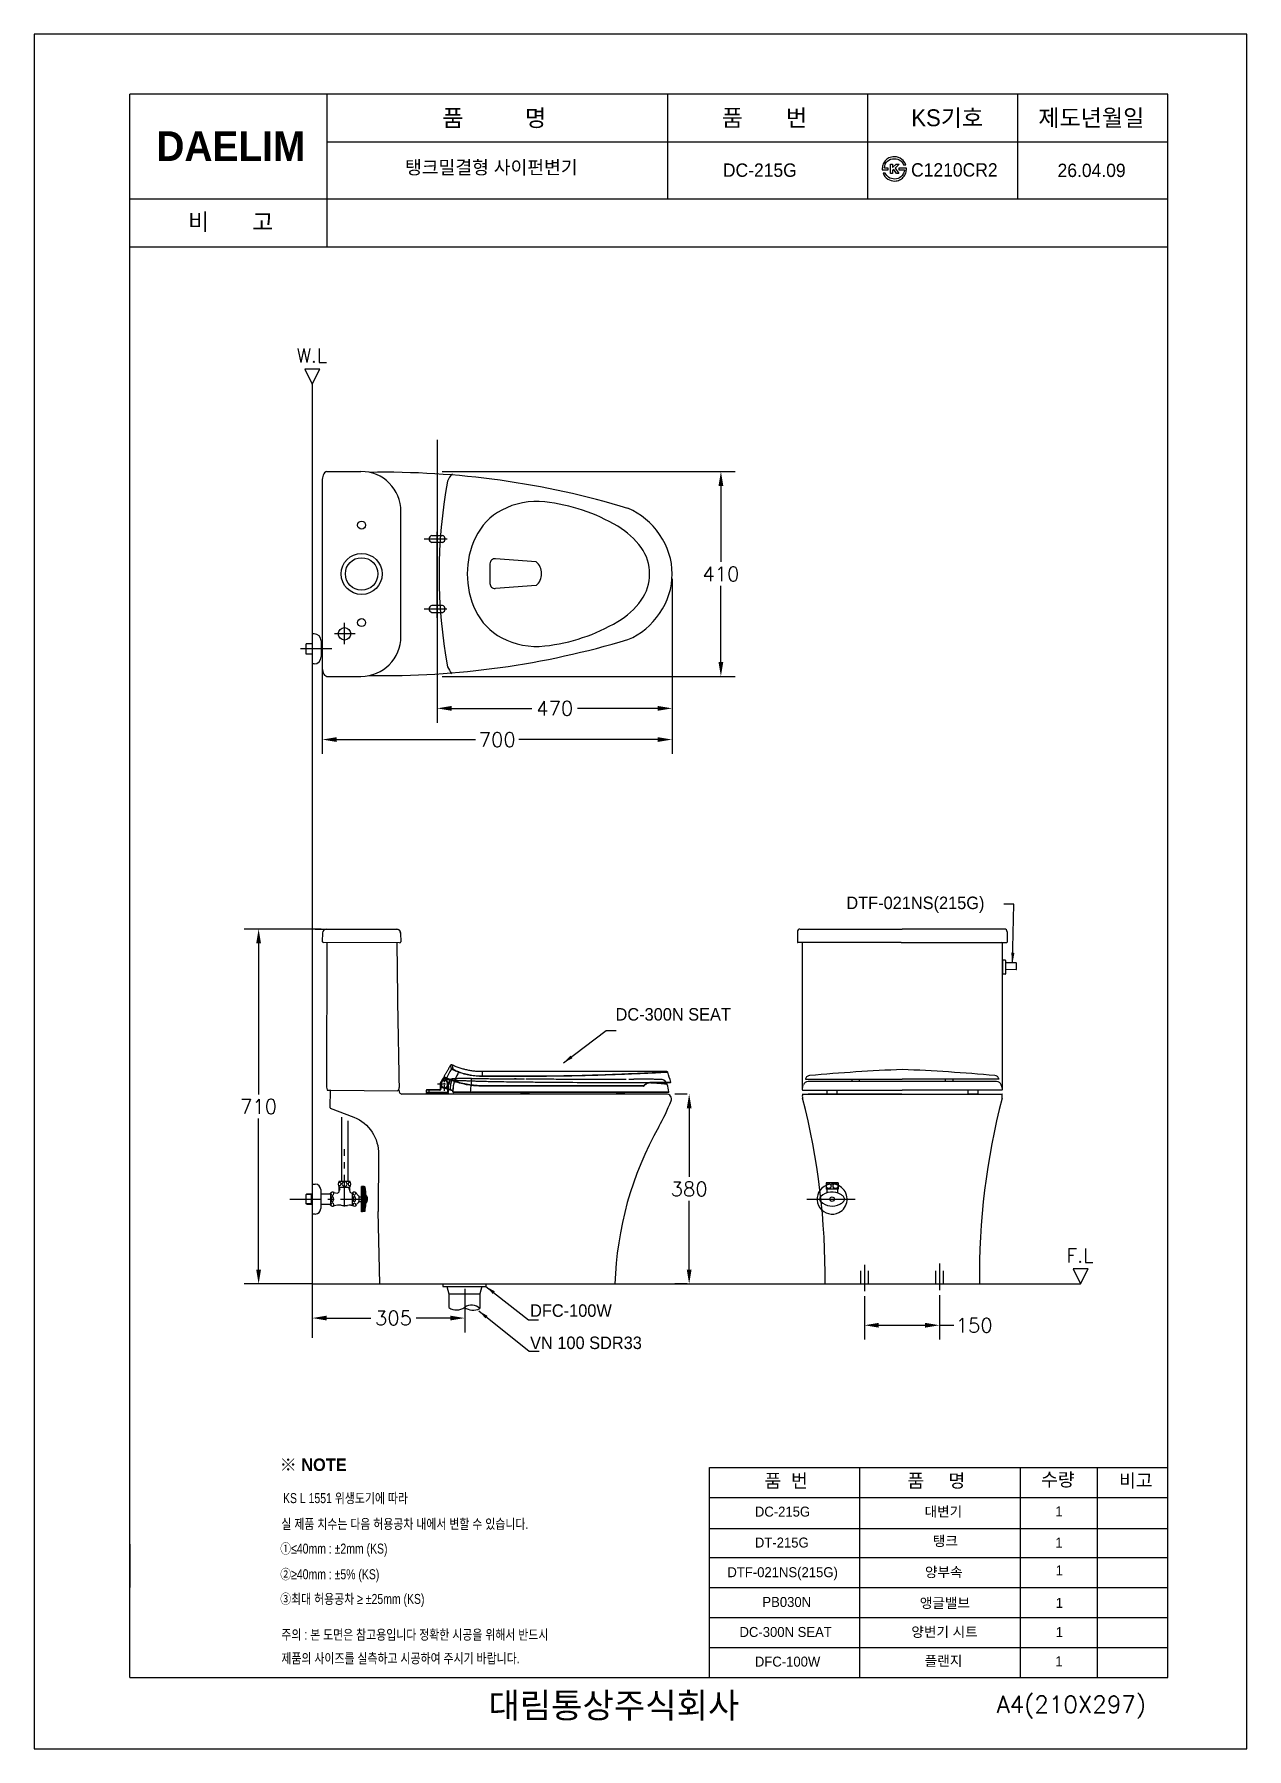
# Model space of a CAD drawing. Extents: x 66724 to 69149, y 58034 to 61465.
import ezdxf
from ezdxf.lldxf.tags import DXFTag

# ---------------------------------------------------------------- set-up
doc = ezdxf.new("R2010")
doc.units = 0
doc.header["$MEASUREMENT"] = 0
doc.linetypes.add('BORDER', pattern=[18, 5, -2, 5, -2, 2, -2])
doc.linetypes.add('CENTER', pattern=[50.8, 31.75, -6.35, 6.35, -6.35])
doc.layers.get('0').update_dxf_attribs({"linetype": 'CONTINUOUS'})
doc.layers.get('Defpoints').update_dxf_attribs({"linetype": 'CONTINUOUS'})
for name, color, linetype in [('1', 2, 'CONTINUOUS'), ('2', 2, 'CONTINUOUS'), ('6', 5, 'CONTINUOUS'), ('CENTER', 1, 'CONTINUOUS'), ('DEFAULT', 7, 'CONTINUOUS'), ('Dim', 4, 'CONTINUOUS'), ('FAUCET', 4, 'CONTINUOUS'), ('LAYER_02', 7, 'CONTINUOUS'), ('LINE', 7, 'CONTINUOUS'), ('MAIN', 7, 'CONTINUOUS'), ('POINT', 3, 'CONTINUOUS'), ('YA', 7, 'CONTINUOUS')]:
    doc.layers.add(name, color=color, linetype=linetype)
doc.layers.add('AM_6', color=2, linetype='CONTINUOUS', lineweight=30)
doc.styles.add('h', font='', dxfattribs={"height": 30})
doc.styles.add('MtXpl_', font='')
doc.styles.get("Standard").update_dxf_attribs({"font": 'txt.shx', "bigfont": 'ghs.shx'})
doc.styles.add('굴림', font='', dxfattribs={"height": 3.2})
doc.styles.add('스타일1', font='txt.shx', dxfattribs={"bigfont": 'ghs.shx'})
doc.styles.get('h').set_extended_font_data('Haansoft Batang')
doc.styles.get('MtXpl_').set_extended_font_data('Gulim', bold=True)
doc.styles.get('굴림').set_extended_font_data('Gulim')
tags = doc.linetypes.add('Amconstr', pattern=[9999, 9999, 0]).pattern_tags.tags
tags[6:7] = [DXFTag(74, 4), DXFTag(75, 0), DXFTag(340, '0'), DXFTag(46, 1.0), DXFTag(50, 0.0), DXFTag(44, 0.0), DXFTag(45, 0.0)]
tags[4:5] = [DXFTag(74, 4), DXFTag(75, 0), DXFTag(340, '0'), DXFTag(46, 1.0), DXFTag(50, 0.0), DXFTag(44, 0.0), DXFTag(45, 0.0)]
doc.dimstyles.new('SERIM', dxfattribs={"dimscale": 10, "dimtxt": 3, "dimasz": 2, "dimexe": 1, "dimexo": 1.5, "dimgap": 1, "dimtad": 1, "dimtoh": 1, "dimdec": 0, "dimdsep": 46, "dimtxsty": 'h', "dimcen": -0.3, "dimclrt": 2, "dimadec": 0, "dimazin": 0, "dimtfac": 1, "dimtdec": 0, "dimtmove": 1, "dimatfit": 3, "dimfxl": 0, "dimtolj": 1, "dimtzin": 0, "dimarcsym": 0})
doc.dimstyles.get("Standard").update_dxf_attribs({"dimtxt": 0.18, "dimasz": 0.18, "dimexe": 0.18, "dimexo": 0.0625, "dimgap": 0.09, "dimtad": 0, "dimtih": 1, "dimtoh": 1, "dimdec": 4, "dimzin": 0, "dimdsep": 46, "dimtxsty": 'Standard', "dimcen": 0.09, "dimadec": 0, "dimazin": 0, "dimtfac": 1, "dimtdec": 4, "dimtofl": 0, "dimtmove": 0, "dimatfit": 0, "dimfxl": 0, "dimtolj": 1, "dimtzin": 0, "dimarcsym": 0})

msp = doc.modelspace()

# ---------------------------------------------------------------- texts
at = {"color": 3, "style": '굴림', "width": 0.8}
for s, p in [('KS L 1551 위생도기에 따라', (67221.1, 58525.8)), ('실 제품 치수는 다음 허용공차 내에서 변할 수 있습니다.', (67217.8, 58474.2)), ('①≤40mm : ±2mm (KS)', (67215.5, 58424.8)), ('②≥40mm : ±5%%% (KS)', (67215.5, 58373.5)), ('③최대 허용공차 ≥ ±25mm (KS)', (67215.5, 58324.1))]:
    msp.add_text(s, height=20, dxfattribs=at).set_placement(p)
at = {"color": 1, "style": '굴림', "width": 0.8}
for s, p in [('주의 : 본 도면은 참고용입니다 정확한 시공을 위해서 반드시', (67217.8, 58252.6)), ('제품의 사이즈를 실측하고 시공하여 주시기 바랍니다.', (67217.8, 58205.2))]:
    msp.add_text(s, height=20, dxfattribs=at).set_placement(p)
at = {"layer": '2', "style": 'MtXpl_'}
msp.add_text('※ NOTE', height=25, dxfattribs=at).set_placement((67214.4, 58590.1))
at = {"layer": 'AM_6', "color": 0, "char_height": 25, "attachment_point": 4, "style": 'h'}
for s, insert in [('{\\fGulim|b0|i0|c129|p50;DTF-021NS(215G)}', (68348.1, 59723.1)), ('{\\fGulim|b0|i0|c129|p50;DC-300N SEAT}', (67886.3, 59503.6)), ('{\\fGulim|b0|i0|c129|p50;DFC-100W }', (67715.4, 58910.9)), ('{\\fGulim|b0|i0|c129|p50;VN 100 SDR33 }', (67715.4, 58846.4))]:
    msp.add_mtext(s, dxfattribs=dict(at, insert=insert))
at = {"layer": 'Dim', "color": 0, "attachment_point": 1, "style": '스타일1'}
for s, insert, char_height in [('{\\fGulim|b0|i0|c129|p50;품          명}', (67539.7, 61314.2), 33.819), ('{\\fGulim|b0|i0|c129|p50;품       번}', (68098.7, 61314.6), 33.819), ('{\\fGulim|b0|i0|c129|p50;KS기호}', (68478, 61314.6), 33.819), ('{\\fGulim|b0|i0|c129|p50;제도년월일}', (68732.1, 61314.6), 33.819), ('{\\fGulim|b0|i0|c129|p50;비       고}', (67030.9, 61106.3), 33.819), ('{\\fGulim|b0|i0|c129|p50;품  번}', (68184.3, 58583.9), 26.746), ('{\\fGulim|b0|i0|c129|p50;품     명}', (68470.2, 58584.1), 26.746), ('{\\fGulim|b0|i0|c129|p50;수량}', (68737.6, 58586.3), 26.746), ('{\\fGulim|b0|i0|c129|p50;비고}', (68893.6, 58584.3), 26.746), ('{\\fGulim|b0|i0|c129|p50;1\\P}', (68766, 58519.2), 20), ('{\\fGulim|b0|i0|c129|p50;1\\P}', (68766, 58456.6), 20), ('{\\fGulim|b0|i0|c129|p50;1\\P}', (68766.8, 58401.2), 20), ('{\\fGulim|b0|i0|c129|p50;1\\P}', (68767, 58336.2), 20), ('{\\fGulim|b0|i0|c129|p50;1\\P}', (68767, 58277.7), 20), ('{\\fGulim|b0|i0|c129|p50;1\\P}', (68766, 58219.2), 20)]:
    msp.add_mtext(s, dxfattribs=dict(at, insert=insert, char_height=char_height))
for s, insert, char_height, width in [('{\\fGulim|b0|i0|c129|p50;탱크밀결형 사이펀변기}', (67465.2, 61211.8), 26.746, 445.419), ('{\\fGulim|b0|i0|c129|p50;DC-215G}', (68101.1, 61206.3), 26.746, 168.306), ('{\\fGulim|b0|i0|c129|p50;C1210CR2}', (68477.6, 61206.8), 26.746, 168.306), ('{\\fGulim|b0|i0|c129|p50;26.04.09}', (68770.6, 61205.9), 26.746, 168.306), ('{\\fGulim|b0|i0|c129|p50;DC-215G}', (68165.1, 58518.8), 20, 147), ('{\\fGulim|b0|i0|c129|p50;대변기}', (68504.6, 58518.8), 20, 147), ('{\\fGulim|b0|i0|c129|p50;DT-215G}', (68165.1, 58456.9), 20, 147), ('{\\fGulim|b0|i0|c129|p50;탱크}', (68521.1, 58460), 20, 147), ('{\\fGulim|b0|i0|c129|p50;DTF-021NS(215G)}', (68110.1, 58397.6), 20, 147), ('{\\fGulim|b0|i0|c129|p50;양부속}', (68505.3, 58397.8), 20, 290), ('{\\fGulim|b0|i0|c129|p50;PB030N }', (68180.1, 58338), 20, 220.877), ('{\\fGulim|b0|i0|c129|p50;앵글밸브}', (68495.1, 58336.1), 20, 315), ('{\\fGulim|b0|i0|c129|p50;DC-300N SEAT}', (68134.3, 58278), 20, 220.877), ('{\\fGulim|b0|i0|c129|p50;양변기 시트}', (68478.1, 58278.1), 20, 212), ('{\\fGulim|b0|i0|c129|p50;DFC-100W}', (68165.1, 58218.7), 20, 147), ('{\\fGulim|b0|i0|c129|p50;플랜지}', (68504.8, 58220.3), 20, 212), ('{\\fGulim|b0|i0|c129|p50;       대림통상주식회사\\P}', (67504.8, 58146.1), 50, 1090)]:
    msp.add_mtext(s, dxfattribs=dict(at, insert=insert, char_height=char_height, width=width))
at = {"layer": 'LAYER_02', "color": 0}
for s, p in [('W.L', (67248.1, 60808)), ('F.L', (68788.1, 59007.5))]:
    msp.add_text(s, height=27.99, dxfattribs=at).set_placement(p)
at = {"layer": 'YA', "color": 7}
msp.add_text('A4(210X297)', height=33.819, dxfattribs=at).set_placement((68648.9, 58106.1))
at = {"layer": 'YA', "color": 7, "insert": (66967.7, 61270.7), "char_height": 59.437, "width": 290.871, "attachment_point": 1, "style": 'h'}
msp.add_mtext('{\\fHYGraphic-Medium|b1|i0|c129|p18;DAELIM}', dxfattribs=at)

# ---------------------------------------------------------------- blocks, each defined once
blk = doc.blocks.new('*D6')
at = {"layer": 'Defpoints', "color": 0}
for p in [(67999.6, 60374.9), (67299.6, 60204.9), (67999.6, 60053.6)]:
    blk.add_point(p, dxfattribs=at)
at = {"layer": 'Dim', "color": 0, "lineweight": -2}
for p, q in [((67999.6, 60364.9), (67999.6, 60024.8)), ((67299.6, 60194.9), (67299.6, 60024.8)), ((67328.4, 60053.6), (67606.4, 60053.6)), ((67970.8, 60053.6), (67692.8, 60053.6))]:
    blk.add_line(p, q, dxfattribs=at)
at = {"layer": 'Dim', "color": 0}
for points in [[(67328.4, 60058.4), (67328.4, 60048.8), (67299.6, 60053.6)], [(67970.8, 60058.4), (67970.8, 60048.8), (67999.6, 60053.6)]]:
    blk.add_solid(points, dxfattribs=at)
at = {"layer": 'Dim', "color": 0, "insert": (67649.6, 60053.6), "char_height": 35.2, "attachment_point": 5}
blk.add_mtext('\\A1;{\\H0.81818x;700}', dxfattribs=at)
blk = doc.blocks.new('*D7')
at = {"layer": 'Defpoints', "color": 0}
for p in [(67529.6, 60663.4), (67999.6, 60385), (67529.6, 60116)]:
    blk.add_point(p, dxfattribs=at)
at = {"layer": 'Dim', "color": 0, "lineweight": -2}
for p, q in [((67529.6, 60653.4), (67529.6, 60087.2)), ((67999.6, 60375), (67999.6, 60087.2)), ((67558.4, 60116), (67719, 60116)), ((67970.8, 60116), (67810.2, 60116))]:
    blk.add_line(p, q, dxfattribs=at)
at = {"layer": 'Dim', "color": 0}
for points in [[(67558.4, 60120.8), (67558.4, 60111.2), (67529.6, 60116)], [(67970.8, 60120.8), (67970.8, 60111.2), (67999.6, 60116)]]:
    blk.add_solid(points, dxfattribs=at)
at = {"layer": 'Dim', "color": 0, "insert": (67764.6, 60116), "char_height": 35.2, "attachment_point": 5}
blk.add_mtext('\\A1;{\\H0.81818x;470}', dxfattribs=at)
blk = doc.blocks.new('*D10')
at = {"layer": 'Defpoints', "color": 0}
for p in [(67529.6, 60590), (67529.6, 60180.1), (68097.1, 60180.1)]:
    blk.add_point(p, dxfattribs=at)
at = {"layer": 'Dim', "color": 0, "lineweight": -2}
for p, q in [((67539.6, 60590), (68125.9, 60590)), ((68097.1, 60561.2), (68097.1, 60409.1)), ((68097.1, 60208.9), (68097.1, 60361.1)), ((67539.6, 60180.1), (68125.9, 60180.1))]:
    blk.add_line(p, q, dxfattribs=at)
at = {"layer": 'Dim', "color": 0}
for points in [[(68092.3, 60561.2), (68101.9, 60561.2), (68097.1, 60590)], [(68092.3, 60208.9), (68101.9, 60208.9), (68097.1, 60180.1)]]:
    blk.add_solid(points, dxfattribs=at)
at = {"layer": 'Dim', "color": 0, "insert": (68097.1, 60385.1), "char_height": 28.8, "attachment_point": 5}
blk.add_mtext('\\A1;410', dxfattribs=at)
blk = doc.blocks.new('*D8')
at = {"layer": 'Defpoints', "color": 0}
for p in [(68039.3, 59344.4), (68033.6, 58964.4), (68039.3, 58964.4)]:
    blk.add_point(p, dxfattribs=at)
at = {"layer": 'Dim', "color": 0, "lineweight": -2}
for p, q in [((68029.3, 59344.4), (68004.8, 59344.4)), ((68033.6, 59315.6), (68033.6, 59178.4)), ((68033.6, 58993.2), (68033.6, 59130.4)), ((68029.3, 58964.4), (68004.8, 58964.4))]:
    blk.add_line(p, q, dxfattribs=at)
at = {"layer": 'Dim', "color": 0}
for points in [[(68028.8, 59315.6), (68038.4, 59315.6), (68033.6, 59344.4)], [(68028.8, 58993.2), (68038.4, 58993.2), (68033.6, 58964.4)]]:
    blk.add_solid(points, dxfattribs=at)
at = {"layer": 'Dim', "color": 0, "insert": (68033.6, 59154.4), "char_height": 28.8, "attachment_point": 5}
blk.add_mtext('\\A1;380', dxfattribs=at)
blk = doc.blocks.new('*D9')
at = {"layer": 'Defpoints', "color": 0}
for p in [(67279.6, 58964.4), (67584.6, 58964.6), (67279.6, 58896.1)]:
    blk.add_point(p, dxfattribs=at)
at = {"layer": 'Dim', "color": 0, "lineweight": -2}
for p, q in [((67279.6, 58954.4), (67279.6, 58867.3)), ((67584.6, 58954.6), (67584.6, 58867.3)), ((67308.4, 58896.1), (67396.5, 58896.1)), ((67555.8, 58896.1), (67487.7, 58896.1))]:
    blk.add_line(p, q, dxfattribs=at)
at = {"layer": 'Dim', "color": 0}
for points in [[(67308.4, 58900.9), (67308.4, 58891.3), (67279.6, 58896.1)], [(67555.8, 58900.9), (67555.8, 58891.3), (67584.6, 58896.1)]]:
    blk.add_solid(points, dxfattribs=at)
at = {"layer": 'Dim', "color": 0, "insert": (67442.1, 58896.1), "char_height": 28.8, "attachment_point": 5}
blk.add_mtext('\\A1;305', dxfattribs=at)
blk = doc.blocks.new('*D11')
at = {"layer": 'Defpoints', "color": 0}
for p in [(67172.3, 59674.4), (67307.1, 59674.4), (67289.6, 58964.4)]:
    blk.add_point(p, dxfattribs=at)
at = {"layer": 'Dim', "color": 0, "lineweight": -2}
for p, q in [((67297.1, 59674.4), (67143.5, 59674.4)), ((67172.3, 59645.6), (67172.3, 59343.4)), ((67172.3, 58993.2), (67172.3, 59295.4)), ((67279.6, 58964.4), (67143.5, 58964.4))]:
    blk.add_line(p, q, dxfattribs=at)
at = {"layer": 'Dim', "color": 0}
for points in [[(67167.5, 59645.6), (67177.1, 59645.6), (67172.3, 59674.4)], [(67167.5, 58993.2), (67177.1, 58993.2), (67172.3, 58964.4)]]:
    blk.add_solid(points, dxfattribs=at)
at = {"layer": 'Dim', "color": 0, "insert": (67172.3, 59319.4), "char_height": 28.8, "attachment_point": 5}
blk.add_mtext('\\A1;710', dxfattribs=at)
blk = doc.blocks.new('*D15')
at = {"layer": 'Defpoints', "color": 0}
for p in [(68384.2, 58950), (68534.2, 58952.1), (68384.2, 58881.7)]:
    blk.add_point(p, dxfattribs=at)
at = {"layer": 'Dim', "color": 0, "lineweight": -2}
for p, q in [((68384.2, 58940), (68384.2, 58852.9)), ((68534.2, 58942.1), (68534.2, 58852.9)), ((68413, 58881.7), (68505.4, 58881.7)), ((68534.2, 58881.7), (68563, 58881.7))]:
    blk.add_line(p, q, dxfattribs=at)
at = {"layer": 'Dim', "color": 0}
for points in [[(68413, 58886.5), (68413, 58876.9), (68384.2, 58881.7)], [(68505.4, 58886.5), (68505.4, 58876.9), (68534.2, 58881.7)]]:
    blk.add_solid(points, dxfattribs=at)
at = {"layer": 'Dim', "color": 0, "insert": (68603.8, 58881.7), "char_height": 28.8, "attachment_point": 5}
blk.add_mtext('\\A1;150', dxfattribs=at)

# ---------------------------------------------------------------- dimensions: what is measured, and where the dimension line sits
at = {"layer": 'Dim', "color": 0}
for base, p1, p2, picture, middle in [((67529.6, 60116), (67999.6, 60385), (67529.6, 60663.4), '*D7', (67764.6, 60116)), ((67999.6, 60053.6), (67299.6, 60204.9), (67999.6, 60374.9), '*D6', (67649.6, 60053.6))]:
    dim = msp.add_linear_dim(base=base, p1=p1, p2=p2, text='{\\H0.81818x;<>}', dimstyle='Standard', override={"dimscale": 160, "dimtxt": 0.22, "dimgap": 0.06, "dimdec": 0}, dxfattribs=at)
    dim.commit()
    dim.dimension.update_dxf_attribs({"geometry": picture, "text_midpoint": middle})
dim = msp.add_linear_dim(base=(68097.1, 60180.1), p1=(67529.6, 60590), p2=(67529.6, 60180.1), angle=90, dimstyle='Standard', override={"dimscale": 160, "dimgap": 0.06, "dimdec": 0, "dimatfit": 3}, dxfattribs=at)
dim.commit()
dim.dimension.update_dxf_attribs({"geometry": '*D10', "text_midpoint": (68097.1, 60385.1)})
at = {"layer": 'Dim', "color": 7}
for base, p1, p2, picture, middle in [((67172.3, 59674.4), (67289.6, 58964.4), (67307.1, 59674.4), '*D11', (67172.3, 59319.4)), ((68033.6, 58964.4), (68039.3, 59344.4), (68039.3, 58964.4), '*D8', (68033.6, 59154.4))]:
    dim = msp.add_linear_dim(base=base, p1=p1, p2=p2, angle=90, dimstyle='Standard', override={"dimscale": 160, "dimgap": 0.06, "dimdec": 0, "dimatfit": 3, "dimarcsym": 1}, dxfattribs=at)
    dim.commit()
    dim.dimension.update_dxf_attribs({"geometry": picture, "text_midpoint": middle})
for base, p1, p2, picture, middle in [((67279.6, 58896.1), (67584.6, 58964.6), (67279.6, 58964.4), '*D9', (67442.1, 58896.1)), ((68384.2, 58881.7), (68534.2, 58952.1), (68384.2, 58950), '*D15', (68603.8, 58881.7))]:
    dim = msp.add_linear_dim(base=base, p1=p1, p2=p2, dimstyle='Standard', override={"dimscale": 160, "dimgap": 0.06, "dimdec": 0, "dimatfit": 3, "dimarcsym": 1}, dxfattribs=at)
    dim.commit()
    dim.dimension.update_dxf_attribs({"geometry": picture, "text_midpoint": middle, "dimtype": 160})

# ---------------------------------------------------------------- linework, layer by layer
for p, q in [((67727.3, 60409.5), (67645.9, 60415.5)), ((67635.1, 60405.5), (67635.1, 60365.7)), ((67727.3, 60361.7), (67645.9, 60355.7)), ((68660.6, 59610.7), (68659.9, 59610.7)), ((68660.6, 59609.9), (68659.9, 59609.8)), ((68660.6, 59585.8), (68659.9, 59585.8)), ((68660.6, 59612.4), (68660.6, 59584)), ((68660.6, 59585), (68659.9, 59585))]:
    msp.add_line(p, q)
at = {"color": 0}
for p, q in [((68376.5, 58990.3), (68376.5, 58964.3)), ((68391.8, 58990.3), (68391.8, 58964.3)), ((68526.6, 58990.3), (68526.6, 58964.3)), ((68541.9, 58990.3), (68541.9, 58964.3))]:
    msp.add_line(p, q, dxfattribs=at)
for centre, radius, start, end in [((67645.1, 60405.5), 10, 85.7896, 180), ((67707.2, 60385.6), 31.2, 310.0544, 49.9456), ((67645.1, 60365.7), 10, 180, 274.2104)]:
    msp.add_arc(centre, radius, start, end)
at = {"layer": '1', "color": 7}
for p, q in [((67508.1, 59348.2), (67508.1, 59352.2)), ((67513.1, 59352.2), (67508.1, 59352.2)), ((67508.1, 59348.2), (67513.1, 59348.2)), ((67508.1, 59345.9), (67508.1, 59346.7)), ((67508.1, 59346.7), (67513.1, 59346.7)), ((67508.1, 59345.9), (67513.1, 59345.9)), ((67508.6, 59347.2), (67513.1, 59347.2)), ((67508.6, 59345.4), (67513.1, 59345.4)), ((67509.1, 59353.2), (67513.1, 59353.2)), ((67513.1, 59353.2), (67513.1, 59352.2)), ((67513.1, 59353.2), (67535.1, 59353.2)), ((67535.1, 59352.2), (67513.1, 59352.2)), ((67513.1, 59352.2), (67513.1, 59348.2)), ((67513.1, 59348.2), (67550.6, 59348.2)), ((67513.1, 59347.2), (67513.1, 59348.2)), ((67513.1, 59347.2), (67550.6, 59347.2)), ((67513.1, 59347.2), (67513.1, 59346.7)), ((67513.1, 59345.9), (67513.1, 59346.7)), ((67550.6, 59346.7), (67513.1, 59346.7)), ((67513.1, 59345.4), (67513.1, 59345.9)), ((67513.1, 59345.9), (67550.6, 59345.9)), ((67551.1, 59345.4), (67513.1, 59345.4)), ((67531.4, 59345.4), (67530.9, 59345.4)), ((67535.1, 59353.2), (67535.1, 59352.2)), ((67535.7, 59364.8), (67536.7, 59364.7)), ((67536.1, 59366.2), (67540.5, 59373.8)), ((67537, 59365.7), (67536.1, 59366.2)), ((67536.1, 59354.2), (67536.1, 59364.5)), ((67536.1, 59364.5), (67537.1, 59364.5)), ((67536.1, 59354.2), (67537.1, 59354.2)), ((67541.4, 59373.3), (67537, 59365.7)), ((67537.1, 59364.5), (67537.1, 59354.2)), ((67541.4, 59373.3), (67540.5, 59373.8)), ((67541.4, 59356.7), (67541.7, 59357.7)), ((67555.7, 59352.3), (67541.4, 59356.7)), ((67541.7, 59357.7), (67556, 59353.2)), ((67542.6, 59372.5), (67557.1, 59374.7)), ((67542.6, 59372.5), (67542.8, 59371.5)), ((67557.1, 59373.7), (67542.8, 59371.5)), ((67548.3, 59375.6), (67545.8, 59371.2)), ((67547.1, 59375.5), (67547.2, 59375.7)), ((67550.6, 59362), (67554.5, 59372.9)), ((67551.6, 59364.5), (67550.6, 59364.5)), ((67550.6, 59348.2), (67550.6, 59364.5)), ((67551.5, 59361.7), (67550.6, 59362)), ((67550.6, 59348.2), (67551.6, 59348.2)), ((67550.6, 59347.2), (67550.6, 59348.2)), ((67550.6, 59347.2), (67550.6, 59346.7)), ((67550.6, 59347.2), (67551.1, 59347.2)), ((67550.6, 59345.9), (67550.6, 59346.7)), ((67551.6, 59346.7), (67550.6, 59346.7)), ((67550.6, 59345.4), (67550.6, 59345.9)), ((67550.6, 59345.9), (67551.6, 59345.9)), ((67555.5, 59372.6), (67551.5, 59361.7)), ((67551.6, 59364.5), (67551.6, 59348.2)), ((67551.6, 59346.7), (67551.6, 59345.9)), ((67555.7, 59352.3), (67556, 59353.2)), ((67559.6, 59374.6), (67559.6, 59373.6)), ((67595.8, 59348.9), (67595.8, 59347.7))]:
    msp.add_line(p, q, dxfattribs=at)
at = {"layer": '1', "color": 1, "linetype": 'BORDER'}
for p, q in [((67530, 59364.5), (67557.7, 59364.5)), ((67530, 59364.5), (67557.7, 59364.5)), ((67530, 59364.5), (67557.7, 59364.5)), ((67543.9, 59350.6), (67543.9, 59378.3)), ((67543.9, 59350.6), (67543.9, 59378.3)), ((67543.9, 59350.6), (67543.9, 59378.3))]:
    msp.add_line(p, q, dxfattribs=at)
at = {"layer": '1', "color": 7}
for centre, radius, start, end in [((67558, 59400.9), 2, 65.0085, 149.9912), ((67988.8, 59387.1), 2, 19.483, 90.0001), ((67509.1, 59352.2), 1, 90, 180), ((67509.1, 59348.2), 1, 180, 270), ((67508.6, 59346.7), 0.5, 90, 180), ((67508.6, 59345.9), 0.5, 180, 270), ((67535.1, 59354.2), 1, 270, 0), ((67535.1, 59354.2), 2, 270, 0), ((67543.9, 59364.5), 8.14, 177.861, 340), ((67543.9, 59364.5), 8.1, 98.6668, 252.5482), ((67543.9, 59364.5), 7.75, 0, 180), ((67543.9, 59364.5), 7.14, 177.861, 340), ((67543.9, 59364.5), 7.1, 98.6668, 252.5482), ((67543.9, 59364.5), 6.75, 0, 180), ((67620.2, 59534.5), 179.4, 243.9475, 245.498), ((67550.6, 59348.2), 1, 270, 0), ((67551.1, 59346.7), 0.5, 0, 90), ((67551.1, 59345.9), 0.5, 270, 0), ((67561.8, 59348.7), 1, 179.4084, 270), ((67992.2, 59348.7), 1, 270, 12.4333), ((67995.8, 59368), 1, 270, 15.3309)]:
    msp.add_arc(centre, radius, start, end, dxfattribs=at)
for points, degree in [([(67556.2, 59401.9), (67546.3, 59384.6), (67536.3, 59367.3)], 2), ([(67548.8, 59376.6), (67551.7, 59381.9), (67554.5, 59387.2), (67557.2, 59392.3)], 3), ([(67558.3, 59394.4), (67556.9, 59399.4), (67556.2, 59401.8), (67556.2, 59401.8)], 3), ([(67557.2, 59392.3), (67557.6, 59393), (67557.9, 59393.7), (67558.3, 59394.4)], 3), ([(67558.8, 59402.7), (67558.8, 59402.7), (67559.5, 59400.2), (67560.8, 59395.2)], 3), ([(67570.7, 59385), (67568.5, 59380.4), (67566.3, 59375.7), (67564, 59370.9)], 3), ([(67572.1, 59388), (67571.7, 59387), (67571.2, 59386), (67570.7, 59385)], 3), ([(67988.8, 59389.1), (67804.5, 59389.1), (67620.2, 59389.1)], 2), ([(67620.2, 59380.5), (67620.2, 59386.2), (67620.2, 59389.1), (67620.2, 59389.1)], 3), ([(67620.2, 59379.4), (67620.2, 59380), (67620.2, 59380.4), (67620.2, 59380.5)], 3), ([(67713.5, 59380.6), (67736.7, 59380.6), (67759.8, 59380.8), (67782.7, 59381.1)], 3), ([(67782.9, 59380.1), (67760, 59379.8), (67736.8, 59379.6), (67713.5, 59379.5)], 3), ([(67996.8, 59368.3), (67995, 59374.8), (67992.9, 59381.3), (67990.7, 59387.8)], 3), ([(67535.7, 59364.8), (67535.7, 59365.7), (67536, 59366.6), (67536, 59366.6)], 3), ([(67543.6, 59378.9), (67543.6, 59379), (67543.6, 59379), (67543.6, 59379)], 3), ([(67543.6, 59379), (67544.4, 59378.6), (67546.1, 59377.8), (67548.8, 59376.6)], 3), ([(67549.3, 59375.2), (67546.6, 59376.4), (67544.9, 59377.2), (67544.1, 59377.6)], 3), ([(67545.9, 59375.3), (67546.3, 59376), (67546.6, 59376.4), (67546.6, 59376.4)], 3), ([(67546.6, 59376.4), (67546.8, 59376.3), (67547.1, 59376.2), (67547.4, 59376)], 3), ([(67551.8, 59374), (67551.9, 59374), (67551.9, 59374), (67551.9, 59374)], 3), ([(67551.9, 59374), (67552, 59374), (67552.3, 59373.9), (67552.8, 59373.6)], 3), ([(67560.1, 59350.9), (67559, 59351.2), (67557.4, 59351.7), (67555.7, 59352.3)], 3), ([(67556, 59353.2), (67556.3, 59359.2), (67557.2, 59365.2), (67558.6, 59371.1)], 3), ([(67556, 59353.2), (67557.4, 59352.7), (67558.7, 59352.2), (67559.7, 59351.9)], 3), ([(67559.6, 59373.6), (67558.7, 59373.6), (67557.9, 59373.7), (67557.1, 59373.7)], 3), ([(67558.6, 59371.1), (67558.8, 59372), (67559.1, 59372.8), (67559.6, 59373.6)], 3), ([(67560.8, 59349.9), (67560.8, 59350.3), (67560.5, 59350.7), (67560.1, 59350.9)], 3), ([(67560.3, 59350.8), (67560.5, 59350.7), (67560.7, 59350.4)], 2), ([(67560.8, 59350.2), (67560.7, 59350.3), (67560.7, 59350.4), (67560.6, 59350.5)], 3), ([(67560.8, 59349.9), (67560.8, 59350.1), (67560.8, 59350.2), (67560.7, 59350.4)], 3), ([(67560.9, 59351.4), (67560.9, 59351.2), (67560.9, 59350.9), (67560.8, 59350.6)], 3), ([(67560.8, 59351), (67560.8, 59350.3), (67560.8, 59349.5), (67560.8, 59348.7)], 3), ([(67560.8, 59350.6), (67560.8, 59350.4), (67560.8, 59350.1), (67560.8, 59349.9)], 3), ([(67560.8, 59349.9), (67560.8, 59349.9), (67560.8, 59349.9), (67560.8, 59349.9)], 3), ([(67560.8, 59349.9), (67560.8, 59349.9), (67560.8, 59349.9), (67560.8, 59349.9)], 3), ([(67560.8, 59348.7), (67560.8, 59349), (67560.8, 59349.3), (67560.8, 59349.6)], 3), ([(67563.5, 59369.9), (67562, 59363.8), (67561.2, 59357.6), (67560.9, 59351.4)], 3), ([(67561, 59348.8), (67561.5, 59356.2), (67562.8, 59363.4), (67564.8, 59370.5)], 3), ([(67563.7, 59369.5), (67563.9, 59369.4), (67564, 59369.4), (67564.1, 59369.3)], 3), ([(67568.2, 59374.6), (67567.5, 59374.3), (67566.9, 59374)], 2), ([(67684.4, 59374.6), (67685.4, 59374.6), (67686.4, 59374.6), (67687.4, 59374.6)], 3), ([(67687.4, 59374.6), (67686.4, 59374.6), (67685.4, 59374.6), (67684.4, 59374.6)], 3), ([(67697.7, 59346.7), (67697.7, 59347), (67697.7, 59347.3), (67697.7, 59347.7)], 3), ([(67707.1, 59374.6), (67709.6, 59374.6), (67712, 59374.6), (67714.5, 59374.5)], 3), ([(67713.6, 59346.7), (67713.6, 59347.2), (67713.6, 59347.7)], 2), ([(67715.4, 59361.5), (67738.9, 59361.5), (67762.4, 59361.5), (67785.7, 59361.5)], 3), ([(67785.5, 59360.1), (67762.3, 59360.1), (67738.9, 59360.1), (67715.4, 59360.1)], 3), ([(67716.3, 59348.9), (67739.5, 59348.9), (67762.7, 59348.9), (67785.7, 59348.9)], 3), ([(67785.6, 59347.7), (67762.6, 59347.7), (67739.5, 59347.7), (67716.3, 59347.7)], 3), ([(67888.7, 59346.7), (67888.7, 59347), (67888.7, 59347.3), (67888.7, 59347.7)], 3), ([(67904.5, 59346.7), (67904.5, 59347.2), (67904.5, 59347.7)], 2), ([(67914.8, 59374.1), (67916.6, 59374.1), (67918.4, 59374.1), (67920.2, 59374.1)], 3), ([(67920.2, 59374.1), (67921.2, 59374.1), (67922.1, 59374.1), (67923.1, 59374.1)], 3), ([(67926.2, 59366.8), (67924.4, 59366.8), (67922.5, 59366.8), (67920.6, 59366.8)], 3), ([(67938.9, 59366.7), (67934.8, 59366.7), (67930.6, 59366.8), (67926.2, 59366.8)], 3), ([(67945.2, 59362.5), (67944.5, 59362), (67943.8, 59361.4), (67943.2, 59360.7)], 3), ([(67945, 59362.4), (67945.1, 59362.4), (67945.1, 59362.5), (67945.2, 59362.6)], 3), ([(67945.2, 59363.6), (67949.1, 59366.8), (67953.8, 59368.3), (67958.5, 59368.3)], 3), ([(67987.1, 59368.7), (67986.6, 59369.3), (67986, 59369.9), (67985.4, 59370.4)], 3), ([(67989.7, 59363.7), (67989.4, 59365), (67988.8, 59366.4), (67987.9, 59367.6)], 3), ([(67993.2, 59348.9), (67992.1, 59353.9), (67991, 59358.8), (67989.7, 59363.7)], 3)]:
    msp.add_open_spline(points, degree=degree, dxfattribs=at)
for points, weights, knots in [([(67560.8, 59395.2), (67560.2, 59395.5), (67559.5, 59395.3), (67558.7, 59395.1), (67558.3, 59394.4)], [0.855672783685, 0.87117093674, 1, 0.854816673358, 0.853564287966], [0.879882, 0.879882, 0.879882, 1.570796, 1.570796, 2.349419, 2.349419, 2.349419]), ([(67543.6, 59379), (67543.6, 59378.9), (67543.6, 59378.9), (67543.2, 59378), (67544.1, 59377.6)], [0.972096814135, 0.985311815163, 1, 0.707106781187, 1], [4.633616, 4.633616, 4.633616, 4.712389, 4.712389, 6.283185, 6.283185, 6.283185]), ([(67545.9, 59375.3), (67546.7, 59374.9), (67547.1, 59375.5), (67547.1, 59375.5), (67547.1, 59375.5)], [0.968519718016, 0.723798125394, 1, 0.993899976244, 0.988054040241], [4.801905, 4.801905, 4.801905, 6.283185, 6.283185, 6.3159, 6.3159, 6.3159]), ([(67548.8, 59376.6), (67548.8, 59376.5), (67548.8, 59376.5), (67548.4, 59375.6), (67549.3, 59375.2)], [0.960624420712, 0.978773953308, 1, 0.707106781187, 1], [4.598553, 4.598553, 4.598553, 4.712389, 4.712389, 6.283185, 6.283185, 6.283185]), ([(67561, 59348.8), (67561, 59348.8), (67561, 59348.7), (67561, 59347.7), (67562, 59347.7)], [0.97256610321, 0.985572359833, 1, 0.707106781187, 1], [1.49342, 1.49342, 1.49342, 1.570796, 1.570796, 3.141593, 3.141593, 3.141593]), ([(67564, 59370.9), (67563.9, 59370.7), (67563.8, 59370.5), (67563.5, 59369.6), (67563.6, 59369.5)], [0.88537900072, 0.921823096139, 1, 0.707106781187, 1], [4.293124, 4.293124, 4.293124, 4.712389, 4.712389, 6.283185, 6.283185, 6.283185]), ([(67941.8, 59360.1), (67942.4, 59360.1), (67942.4, 59361.1), (67942.4, 59361.3), (67942.4, 59361.4)], [1, 0.707106781187, 1, 0.937307979236, 0.90145365368], [0, 0, 0, 1.570796, 1.570796, 1.907016, 1.907016, 1.907016]), ([(67957.8, 59367), (67958.5, 59367), (67958.5, 59368), (67958.5, 59368.2), (67958.5, 59368.3)], [1, 0.707106781187, 1, 0.934519385577, 0.898317092329], [0, 0, 0, 1.570796, 1.570796, 1.921971, 1.921971, 1.921971])]:
    msp.add_rational_spline(points, weights, degree=2, knots=knots, dxfattribs=at)
for points, knots in [([(67572.1, 59388), (67568, 59389.6), (67564.4, 59391.1), (67559.7, 59393.4), (67558.5, 59394.1), (67558.3, 59394.4)], [0, 0, 0, 0, 0.5, 0.5, 1, 1, 1, 1]), ([(67620.2, 59389.1), (67617.6, 59389.1), (67612.4, 59389.2), (67604.6, 59389.9), (67596.8, 59390.9), (67589, 59392.4), (67581.2, 59394.3), (67573.5, 59396.7), (67566, 59399.5), (67561.2, 59401.6), (67558.8, 59402.7)], [0, 0, 0, 0, 0.122297, 0.245928, 0.370731, 0.496537, 0.623166, 0.750433, 0.878145, 1, 1, 1, 1]), ([(67560.8, 59395.2), (67560.9, 59394.8), (67561.9, 59394), (67565.9, 59391.8), (67569, 59390.3), (67572.8, 59388.9)], [0, 0, 0, 0, 0.5, 0.5, 1, 1, 1, 1]), ([(67620.2, 59379.4), (67611.9, 59379.4), (67603.7, 59380.2), (67587.6, 59383.1), (67579.8, 59385.2), (67572.1, 59388)], [0, 0, 0, 0, 0.5, 0.5, 1, 1, 1, 1]), ([(67572.8, 59388.9), (67580.3, 59386.1), (67588.1, 59384), (67599.9, 59381.9), (67603.9, 59381.4), (67612, 59380.7), (67616.2, 59380.5), (67620.2, 59380.5)], [0, 0, 0, 0, 0.5, 0.5, 0.75, 0.75, 1, 1, 1, 1]), ([(67620.2, 59380.5), (67635.8, 59380.5), (67651.3, 59380.5), (67682.4, 59380.6), (67698, 59380.6), (67713.5, 59380.6)], [0, 0, 0, 0, 0.5, 0.5, 1, 1, 1, 1]), ([(67713.5, 59379.5), (67698, 59379.5), (67682.4, 59379.5), (67651.3, 59379.5), (67635.8, 59379.5), (67620.2, 59379.4)], [0, 0, 0, 0, 0.5, 0.5, 1, 1, 1, 1]), ([(67782.7, 59381.1), (67797, 59381.3), (67811.1, 59381.6), (67838.8, 59382.4), (67852.4, 59382.8), (67878.6, 59383.7), (67891.4, 59384.3), (67915.7, 59385.3), (67927.3, 59385.8), (67938.3, 59386.3)], [0, 0, 0, 0, 0.25, 0.25, 0.5, 0.5, 0.75, 0.75, 1, 1, 1, 1]), ([(67939.5, 59385.1), (67933.9, 59384.9), (67928.2, 59384.7), (67916.5, 59384.2), (67910.6, 59383.9), (67892.2, 59383.2), (67879.4, 59382.7), (67853, 59381.8), (67839.4, 59381.3), (67811.5, 59380.6), (67797.3, 59380.3), (67782.9, 59380.1)], [0, 0, 0, 0, 0.125, 0.125, 0.25, 0.25, 0.5, 0.5, 0.75, 0.75, 1, 1, 1, 1]), ([(67938.3, 59386.3), (67946.1, 59386.6), (67953.1, 59387), (67962.4, 59387.5), (67965.3, 59387.7), (67970.6, 59388), (67973.1, 59388.1), (67979.7, 59388.5), (67983, 59388.7), (67986.5, 59388.9), (67987.3, 59389), (67988.5, 59389.1), (67988.8, 59389.1), (67988.8, 59389.1)], [0, 0, 0, 0, 0.25, 0.25, 0.375, 0.375, 0.5, 0.5, 0.75, 0.75, 0.875, 0.875, 1, 1, 1, 1]), ([(67990.7, 59387.8), (67990.7, 59387.8), (67990.4, 59387.7), (67989.2, 59387.7), (67988.3, 59387.6), (67984.8, 59387.4), (67981.4, 59387.2), (67974.8, 59386.8), (67972.3, 59386.7), (67966.8, 59386.4), (67963.9, 59386.3), (67954.5, 59385.8), (67947.4, 59385.5), (67939.5, 59385.1)], [0, 0, 0, 0, 0.125, 0.125, 0.25, 0.25, 0.5, 0.5, 0.625, 0.625, 0.75, 0.75, 1, 1, 1, 1]), ([(67535.7, 59364.8), (67535.7, 59365.1), (67535.8, 59365.5), (67535.9, 59365.8), (67536, 59365.9), (67536, 59366), (67536.1, 59366.2)], [0, 0, 0, 0, 0.695533, 0.695533, 0.695533, 1, 1, 1, 1]), ([(67536.3, 59367.3), (67536.3, 59367.2), (67536.2, 59367.1), (67536.1, 59366.9), (67536, 59366.8), (67536, 59366.7), (67536, 59366.7)], [0, 0, 0, 0, 0.288268, 0.680678, 0.983774, 1, 1, 1, 1]), ([(67536.3, 59367.3), (67536.3, 59367.3), (67536.3, 59367.3), (67536.3, 59367.3), (67536.3, 59367.3), (67536.2, 59367.1), (67536.2, 59367), (67536.2, 59366.7), (67536.1, 59366.4), (67536.1, 59366.2)], [0, 0, 0, 0, 0.000399, 0.000399, 0.298262, 0.298262, 0.528278, 0.528278, 1, 1, 1, 1]), ([(67537, 59365.7), (67536.9, 59365.6), (67536.9, 59365.5), (67536.8, 59365.2), (67536.7, 59365), (67536.7, 59364.7)], [0, 0, 0, 0, 0.304457, 0.304457, 1, 1, 1, 1]), ([(67540.5, 59373.8), (67541.3, 59375.2), (67542.1, 59376.5), (67543.1, 59378.2), (67543.4, 59378.7), (67543.6, 59378.9)], [0, 0, 0, 0, 0.56676, 0.56676, 1, 1, 1, 1]), ([(67544.1, 59377.6), (67544, 59377.6), (67543.7, 59377.1), (67542.8, 59375.6), (67542.1, 59374.5), (67541.4, 59373.3)], [0, 0, 0, 0, 0.5, 0.5, 1, 1, 1, 1]), ([(67545.8, 59371.2), (67545.7, 59372), (67545.6, 59372.8), (67545.6, 59374.2), (67545.6, 59374.9), (67545.9, 59375.3)], [0, 0, 0, 0, 0.5, 0.5, 1, 1, 1, 1]), ([(67547.1, 59375.5), (67547, 59375.3), (67546.9, 59375.1), (67546.6, 59374.5), (67546.5, 59374), (67546.2, 59373), (67546, 59372.3), (67545.9, 59371.6), (67545.8, 59371.4), (67545.8, 59371.3), (67545.8, 59371.3), (67545.8, 59371.2)], [0, 0, 0, 0, 0.173372, 0.173372, 0.471385, 0.471385, 0.89831, 0.89831, 0.996626, 0.996626, 1, 1, 1, 1]), ([(67547.2, 59375.6), (67547.2, 59375.7), (67547.3, 59375.8), (67547.4, 59376), (67547.4, 59376)], [0, 0, 0, 0, 0.469631, 1, 1, 1, 1]), ([(67548.8, 59376.6), (67549.2, 59376.5), (67550.7, 59375.9), (67556, 59373.8), (67559.8, 59372.3), (67564, 59370.9)], [0, 0, 0, 0, 0.5, 0.5, 1, 1, 1, 1]), ([(67563.6, 59369.5), (67559.6, 59370.9), (67556, 59372.3), (67551, 59374.4), (67549.6, 59375), (67549.3, 59375.2)], [0, 0, 0, 0, 0.5, 0.5, 1, 1, 1, 1]), ([(67557.1, 59373.7), (67557.1, 59373.7), (67557.1, 59373.7), (67557.1, 59373.8), (67557.1, 59373.8), (67557.1, 59374), (67557.1, 59374.1), (67557.1, 59374.3), (67557.1, 59374.4), (67557.1, 59374.5), (67557.1, 59374.6), (67557.1, 59374.7), (67557.1, 59374.7), (67557.1, 59374.7)], [0, 0, 0, 0, 0.009719, 0.009719, 0.142864, 0.142864, 0.357904, 0.357904, 0.572168, 0.572168, 0.786073, 0.786073, 1, 1, 1, 1]), ([(67557.1, 59374.7), (67557.7, 59374.7), (67558.4, 59374.6), (67559.2, 59374.6), (67559.4, 59374.6), (67559.6, 59374.6)], [0, 0, 0, 0, 0.793321, 0.793321, 1, 1, 1, 1]), ([(67563.5, 59369.9), (67563.5, 59369.9), (67562.9, 59370), (67561.1, 59370.5), (67559.9, 59370.8), (67558.6, 59371.1)], [0, 0, 0, 0, 0.5, 0.5, 1, 1, 1, 1]), ([(67568, 59374.5), (67567.8, 59374.5), (67567.5, 59374.5), (67566.6, 59374.5), (67565.9, 59374.5), (67563.5, 59374.5), (67561.6, 59374.6), (67559.6, 59374.6)], [0, 0, 0, 0, 0.098353, 0.098353, 0.398902, 0.398902, 1, 1, 1, 1]), ([(67559.6, 59374.6), (67561.6, 59374.6), (67563.5, 59374.5), (67565.9, 59374.5), (67566.6, 59374.5), (67567.5, 59374.5), (67567.8, 59374.5), (67568, 59374.5)], [0, 0, 0, 0, 0.601098, 0.601098, 0.901647, 0.901647, 1, 1, 1, 1]), ([(67567.7, 59374.4), (67567.5, 59374.4), (67567.3, 59374.4), (67566.3, 59374.3), (67565.6, 59374.2), (67563.2, 59373.9), (67561.4, 59373.7), (67559.6, 59373.6)], [0, 0, 0, 0, 0.085207, 0.085207, 0.390138, 0.390138, 1, 1, 1, 1]), ([(67559.7, 59351.9), (67559.6, 59351.6), (67559.7, 59351.4), (67559.8, 59351), (67560, 59350.9), (67560.1, 59350.9)], [0, 0, 0, 0, 0.5, 0.5, 1, 1, 1, 1]), ([(67559.7, 59351.9), (67559.9, 59351.8), (67560.2, 59351.7), (67560.6, 59351.5), (67560.8, 59351.4), (67560.9, 59351.4), (67560.9, 59351.4)], [0, 0, 0, 0, 0.263787, 0.517961, 0.763144, 1, 1, 1, 1]), ([(67560.8, 59350.6), (67560.8, 59350.6), (67560.8, 59350.6), (67560.8, 59350.6), (67560.8, 59350.7), (67560.7, 59350.7), (67560.7, 59350.7), (67560.6, 59350.7), (67560.5, 59350.7), (67560.4, 59350.8), (67560.3, 59350.8), (67560.2, 59350.9), (67560.1, 59350.9)], [0, 0, 0, 0, 0.125, 0.25, 0.25, 0.375, 0.5, 0.5, 0.625, 0.75, 0.875, 1, 1, 1, 1]), ([(67560.7, 59350.4), (67560.7, 59350.4), (67560.6, 59350.5), (67560.5, 59350.7), (67560.3, 59350.8), (67560.1, 59350.9)], [0, 0, 0, 0, 0.176383, 0.176383, 1, 1, 1, 1]), ([(67560.8, 59350.6), (67560.8, 59350.6), (67560.8, 59350.7), (67560.8, 59350.7), (67560.7, 59350.7), (67560.7, 59350.7)], [0, 0, 0, 0, 0.652077, 0.652077, 1, 1, 1, 1]), ([(67560.8, 59349.9), (67560.8, 59349.9), (67560.8, 59349.9), (67560.8, 59349.9), (67560.8, 59349.9), (67560.8, 59349.9)], [0, 0, 0, 0, 0.499609, 0.499609, 1, 1, 1, 1]), ([(67560.8, 59348.7), (67560.8, 59348.7), (67560.8, 59348.7), (67560.8, 59348.8), (67560.9, 59348.8), (67561, 59348.8)], [0, 0, 0, 0, 0.570811, 0.570811, 1, 1, 1, 1]), ([(67561, 59348.8), (67561, 59348.8), (67562, 59348.8), (67565.4, 59348.9), (67568, 59348.9), (67572.8, 59348.9), (67574.5, 59348.9), (67578.3, 59348.9), (67580.3, 59348.9), (67584.5, 59348.9), (67586.7, 59348.9), (67591.2, 59348.9), (67593.5, 59348.9), (67595.8, 59348.9)], [0, 0, 0, 0, 0.25, 0.25, 0.5, 0.5, 0.625, 0.625, 0.75, 0.75, 0.875, 0.875, 1, 1, 1, 1]), ([(67595.8, 59347.7), (67591.3, 59347.7), (67586.9, 59347.7), (67580.8, 59347.7), (67578.8, 59347.7), (67575.2, 59347.7), (67573.4, 59347.7), (67568.8, 59347.7), (67566.3, 59347.7), (67562.9, 59347.7), (67562, 59347.7), (67562, 59347.7)], [0, 0, 0, 0, 0.25, 0.25, 0.375, 0.375, 0.5, 0.5, 0.75, 0.75, 1, 1, 1, 1]), ([(67567, 59374), (67566.5, 59373.8), (67566, 59373.6), (67564.5, 59372.4), (67563.8, 59371.2), (67563.5, 59369.9)], [0, 0, 0, 0, 0.28878, 0.28878, 1, 1, 1, 1]), ([(67564.2, 59370.3), (67564.1, 59370.2), (67563.9, 59370), (67563.6, 59369.9), (67563.5, 59369.9), (67563.5, 59369.9)], [0, 0, 0, 0, 0.316728, 0.650001, 1, 1, 1, 1]), ([(67620.2, 59360.1), (67610.5, 59360.1), (67600.9, 59360.9), (67582, 59364), (67572.8, 59366.4), (67563.6, 59369.5)], [0, 0, 0, 0, 0.5, 0.5, 1, 1, 1, 1]), ([(67564, 59370.9), (67573, 59367.8), (67582.3, 59365.4), (67601, 59362.3), (67610.5, 59361.5), (67620.2, 59361.5)], [0, 0, 0, 0, 0.5, 0.5, 1, 1, 1, 1]), ([(67564.8, 59370.5), (67564.8, 59370.4), (67564.7, 59370.4), (67564.5, 59370.3), (67564.4, 59370.3), (67564.3, 59370.3), (67564.2, 59370.3)], [0, 0, 0, 0, 0.221728, 0.500088, 0.828974, 1, 1, 1, 1]), ([(67598.4, 59369.9), (67597.4, 59370), (67595.4, 59370.1), (67592.3, 59370.2), (67589.2, 59370.4), (67586.2, 59370.5), (67583.2, 59370.6), (67580.3, 59370.7), (67577.5, 59370.8), (67574.9, 59370.9), (67572.5, 59370.9), (67570.4, 59370.9), (67568.6, 59370.9), (67567, 59370.8), (67565.9, 59370.8), (67565.1, 59370.6), (67564.9, 59370.5), (67564.8, 59370.5)], [0, 0, 0, 0, 0.058397, 0.118023, 0.178854, 0.240872, 0.304064, 0.368425, 0.43395, 0.500641, 0.568499, 0.637528, 0.707727, 0.779091, 0.851609, 0.925256, 1, 1, 1, 1]), ([(67598.5, 59375.4), (67596.5, 59375.5), (67592.6, 59375.5), (67587, 59375.5), (67582, 59375.5), (67577.6, 59375.5), (67573.9, 59375.4), (67571.1, 59375.2), (67569.2, 59375), (67568.4, 59374.8), (67568.2, 59374.6)], [0, 0, 0, 0, 0.134719, 0.265473, 0.393784, 0.518942, 0.64233, 0.763138, 0.882596, 1, 1, 1, 1]), ([(67598.5, 59375.5), (67597.7, 59375.5), (67595.9, 59375.5), (67593.4, 59375.6), (67590.9, 59375.6), (67587.7, 59375.6), (67583.8, 59375.6), (67579.7, 59375.7), (67576.3, 59375.6), (67573.8, 59375.6), (67572.1, 59375.6), (67571.8, 59375.5), (67571.7, 59375.5)], [0, 0, 0, 0, 0.063084, 0.125388, 0.187282, 0.249145, 0.373717, 0.498081, 0.622847, 0.748204, 0.873956, 1, 1, 1, 1]), ([(67598.4, 59369.9), (67597.6, 59366.5), (67597, 59363), (67596.1, 59356), (67595.8, 59352.5), (67595.8, 59348.9)], [0, 0, 0, 0, 0.5, 0.5, 1, 1, 1, 1]), ([(67595.8, 59348.9), (67596.4, 59348.9), (67597.1, 59348.9), (67600.4, 59348.9), (67603.1, 59348.9), (67616.4, 59348.9), (67627.1, 59348.9), (67663.9, 59348.9), (67690.1, 59348.9), (67716.3, 59348.9)], [0, 0, 0, 0, 0.016599, 0.016599, 0.082993, 0.082993, 0.348569, 0.348569, 1, 1, 1, 1]), ([(67716.3, 59347.7), (67696.2, 59347.7), (67676.1, 59347.7), (67635.9, 59347.7), (67615.9, 59347.7), (67595.8, 59347.7)], [0, 0, 0, 0, 0.5, 0.5, 1, 1, 1, 1]), ([(67631.8, 59369), (67629.4, 59369.1), (67623.9, 59369.2), (67615, 59369.5), (67606.3, 59369.7), (67600.7, 59369.9), (67598.4, 59369.9)], [0, 0, 0, 0, 0.211098, 0.500018, 0.794863, 1, 1, 1, 1]), ([(67598.5, 59375.5), (67601.5, 59375.5), (67607.1, 59375.4), (67615.5, 59375.3), (67623.6, 59375.2), (67629.2, 59375.1), (67631.9, 59375.1)], [0, 0, 0, 0, 0.267477, 0.500007, 0.760064, 1, 1, 1, 1]), ([(67620.2, 59361.5), (67620.9, 59361.5), (67621.5, 59361.5), (67624.9, 59361.5), (67627.5, 59361.5), (67640.9, 59361.5), (67651.5, 59361.5), (67679.9, 59361.5), (67697.7, 59361.5), (67715.4, 59361.5)], [0, 0, 0, 0, 0.021016, 0.021016, 0.105081, 0.105081, 0.441341, 0.441341, 1, 1, 1, 1]), ([(67715.4, 59360.1), (67699.5, 59360.1), (67683.7, 59360.1), (67651.9, 59360.1), (67636.1, 59360.1), (67620.2, 59360.1)], [0, 0, 0, 0, 0.5, 0.5, 1, 1, 1, 1]), ([(67714.4, 59367.8), (67710.6, 59367.8), (67702.2, 59367.8), (67688.4, 59368), (67671.6, 59368.3), (67655.9, 59368.7), (67642.1, 59368.9), (67635.2, 59369), (67631.8, 59369)], [0, 0, 0, 0, 0.139089, 0.305769, 0.500007, 0.750024, 0.875, 1, 1, 1, 1]), ([(67631.9, 59375.1), (67636.6, 59375), (67646, 59374.9), (67659.8, 59374.8), (67675.6, 59374.7), (67690.4, 59374.6), (67700.7, 59374.6), (67704.1, 59374.6)], [0, 0, 0, 0, 0.198329, 0.388612, 0.571475, 0.857209, 1, 1, 1, 1]), ([(67697.7, 59346.7), (67698.4, 59346.7), (67699.2, 59346.7), (67701, 59346.7), (67702.1, 59346.7), (67705.4, 59346.7), (67707.8, 59346.7), (67710.6, 59346.7), (67711.4, 59346.7), (67712.7, 59346.7), (67713.1, 59346.7), (67713.5, 59346.7), (67713.6, 59346.7), (67713.6, 59346.7)], [0, 0, 0, 0, 0.153759, 0.153759, 0.307518, 0.307518, 0.615035, 0.615035, 0.768794, 0.768794, 0.922553, 0.922553, 1, 1, 1, 1]), ([(67699.4, 59344.7), (67699, 59344.7), (67698.5, 59344.9), (67697.9, 59345.6), (67697.7, 59346.1), (67697.7, 59346.7)], [0, 0, 0, 0, 0.5, 0.5, 1, 1, 1, 1]), ([(67711.5, 59344.7), (67711.7, 59344.7), (67712, 59344.7), (67712.5, 59344.9), (67712.9, 59345.2), (67713.3, 59345.6), (67713.5, 59346.1), (67713.6, 59346.4), (67713.6, 59346.7)], [0, 0, 0, 0, 0.174575, 0.278766, 0.484765, 0.686831, 0.798219, 1, 1, 1, 1]), ([(67783.3, 59367.1), (67780.4, 59367.1), (67773.6, 59367.1), (67762.2, 59367.2), (67747, 59367.5), (67730.8, 59367.7), (67719.3, 59367.8), (67714.4, 59367.8)], [0, 0, 0, 0, 0.128527, 0.295249, 0.500166, 0.790438, 1, 1, 1, 1]), ([(67714.5, 59374.5), (67717.3, 59374.5), (67722.9, 59374.5), (67734.2, 59374.5), (67749.1, 59374.5), (67765.9, 59374.4), (67777.1, 59374.4), (67781.8, 59374.4)], [0, 0, 0, 0, 0.125142, 0.250178, 0.500113, 0.787261, 1, 1, 1, 1]), ([(67781.8, 59374.4), (67793.1, 59374.4), (67804.2, 59374.4), (67826.2, 59374.3), (67837, 59374.3), (67868.7, 59374.2), (67889, 59374.2), (67907.7, 59374.1)], [0, 0, 0, 0, 0.25, 0.25, 0.5, 0.5, 1, 1, 1, 1]), ([(67913.2, 59366.8), (67903.5, 59366.9), (67893.5, 59366.9), (67872.8, 59366.9), (67862.1, 59367), (67829.4, 59367), (67806.5, 59367.1), (67783.3, 59367.1)], [0, 0, 0, 0, 0.25, 0.25, 0.5, 0.5, 1, 1, 1, 1]), ([(67941.8, 59360.1), (67930.6, 59360.1), (67919, 59360.1), (67894.5, 59360.1), (67881.7, 59360.1), (67855.3, 59360.1), (67841.7, 59360.1), (67814, 59360.1), (67799.9, 59360.1), (67785.5, 59360.1)], [0, 0, 0, 0, 0.25, 0.25, 0.5, 0.5, 0.75, 0.75, 1, 1, 1, 1]), ([(67942, 59347.7), (67931, 59347.7), (67919.4, 59347.7), (67895.1, 59347.7), (67882.2, 59347.7), (67855.8, 59347.7), (67842.2, 59347.7), (67814.2, 59347.7), (67800, 59347.7), (67785.6, 59347.7)], [0, 0, 0, 0, 0.25, 0.25, 0.5, 0.5, 0.75, 0.75, 1, 1, 1, 1]), ([(67785.7, 59361.5), (67814.3, 59361.5), (67842.4, 59361.5), (67895.2, 59361.4), (67920.1, 59361.4), (67942.4, 59361.4)], [0, 0, 0, 0, 0.5, 0.5, 1, 1, 1, 1]), ([(67785.7, 59348.9), (67814.6, 59348.9), (67842.8, 59348.9), (67895.8, 59348.9), (67920.7, 59348.9), (67942.7, 59348.9)], [0, 0, 0, 0, 0.5, 0.5, 1, 1, 1, 1]), ([(67888.7, 59346.7), (67889.4, 59346.7), (67890.1, 59346.7), (67892, 59346.7), (67893.1, 59346.7), (67896.4, 59346.7), (67898.7, 59346.7), (67901.6, 59346.7), (67902.4, 59346.7), (67903.7, 59346.7), (67904.1, 59346.7), (67904.5, 59346.7), (67904.5, 59346.7), (67904.5, 59346.7)], [0, 0, 0, 0, 0.153759, 0.153759, 0.307518, 0.307518, 0.615035, 0.615035, 0.768794, 0.768794, 0.922553, 0.922553, 1, 1, 1, 1]), ([(67890.4, 59344.7), (67890, 59344.7), (67889.5, 59344.9), (67888.9, 59345.6), (67888.7, 59346.1), (67888.7, 59346.7)], [0, 0, 0, 0, 0.5, 0.5, 1, 1, 1, 1]), ([(67902.5, 59344.7), (67902.7, 59344.7), (67903, 59344.7), (67903.5, 59344.9), (67903.9, 59345.2), (67904.3, 59345.6), (67904.5, 59346.1), (67904.5, 59346.4), (67904.5, 59346.7)], [0, 0, 0, 0, 0.174575, 0.278766, 0.484765, 0.686831, 0.798219, 1, 1, 1, 1]), ([(67913.2, 59374.1), (67913.2, 59374.1), (67913.2, 59374.1), (67914.1, 59374.1), (67915.1, 59374.1), (67916.7, 59374.1), (67917.4, 59374.1), (67918.9, 59374.1), (67919.6, 59374.1), (67920.3, 59374.1), (67920.3, 59374.1), (67920.3, 59374.1)], [0, 0, 0, 0, 0.000007, 0.000007, 0.389045, 0.389045, 0.694529, 0.694529, 0.999993, 0.999993, 1, 1, 1, 1]), ([(67920.6, 59366.8), (67919.9, 59366.8), (67919.1, 59366.8), (67917.6, 59366.8), (67916.9, 59366.8), (67915.2, 59366.8), (67914.2, 59366.8), (67913.2, 59366.8)], [0, 0, 0, 0, 0.305481, 0.305481, 0.610959, 0.610959, 1, 1, 1, 1]), ([(67932.7, 59374), (67931.5, 59374.1), (67929.4, 59374.1), (67926.2, 59374.1), (67924.1, 59374.1), (67923.1, 59374.1), (67923.1, 59374.1)], [0, 0, 0, 0, 0.358128, 0.690293, 0.991787, 1, 1, 1, 1]), ([(67978.4, 59373.3), (67978.4, 59373.3), (67978.2, 59373.3), (67977.6, 59373.4), (67976.4, 59373.4), (67974.6, 59373.5), (67972.3, 59373.5), (67969.4, 59373.6), (67966.1, 59373.7), (67962.2, 59373.8), (67957.7, 59373.8), (67952.5, 59373.9), (67946.6, 59374), (67940, 59374), (67935.1, 59374), (67932.6, 59374)], [0, 0, 0, 0, 0.040411, 0.108997, 0.185067, 0.265611, 0.347355, 0.427603, 0.50478, 0.581636, 0.660818, 0.74252, 0.826769, 0.912996, 1, 1, 1, 1]), ([(67989.7, 59363.7), (67989.7, 59363.7), (67989.7, 59363.7), (67989.3, 59363.8), (67988.6, 59363.9), (67987.6, 59364), (67985.9, 59364.2), (67982.6, 59364.6), (67976.6, 59365.2), (67968.6, 59365.8), (67960.6, 59366.2), (67953.3, 59366.5), (67946.2, 59366.7), (67941.3, 59366.7), (67938.9, 59366.7)], [0, 0, 0, 0, 0.047211, 0.095927, 0.146139, 0.197831, 0.250979, 0.350908, 0.50117, 0.646345, 0.750258, 0.8387, 0.921965, 1, 1, 1, 1]), ([(67943.2, 59360.7), (67943, 59360.5), (67942.8, 59360.4), (67942.6, 59360.3), (67942.5, 59360.2), (67942.2, 59360.1), (67942, 59360.1), (67941.8, 59360.1)], [0, 0, 0, 0, 0.457714, 0.457714, 0.562429, 0.562429, 1, 1, 1, 1]), ([(67992.2, 59347.7), (67992.2, 59347.7), (67991.1, 59347.7), (67986.7, 59347.7), (67983.4, 59347.7), (67976.9, 59347.7), (67974.4, 59347.7), (67969.1, 59347.7), (67966.3, 59347.7), (67957, 59347.7), (67950, 59347.7), (67942, 59347.7)], [0, 0, 0, 0, 0.25, 0.25, 0.5, 0.5, 0.625, 0.625, 0.75, 0.75, 1, 1, 1, 1]), ([(67942.4, 59361.4), (67942.5, 59361.4), (67942.6, 59361.4), (67942.9, 59361.5), (67943, 59361.6), (67943.1, 59361.7)], [0, 0, 0, 0, 0.43383, 0.43383, 1, 1, 1, 1]), ([(67942.7, 59348.9), (67944.6, 59348.9), (67946.6, 59348.9), (67950.4, 59348.9), (67952.2, 59348.9), (67957.5, 59348.9), (67960.9, 59348.9), (67967.1, 59348.9), (67970, 59348.9), (67975.3, 59348.9), (67977.7, 59348.9), (67984.3, 59348.9), (67987.6, 59348.9), (67992.1, 59348.9), (67993.2, 59348.9), (67993.2, 59348.9)], [0, 0, 0, 0, 0.0625, 0.0625, 0.125, 0.125, 0.25, 0.25, 0.375, 0.375, 0.5, 0.5, 0.75, 0.75, 1, 1, 1, 1]), ([(67943.1, 59361.7), (67943.8, 59362.4), (67944.4, 59363.1), (67945.2, 59363.6), (67945.2, 59363.6), (67945.2, 59363.6)], [0, 0, 0, 0, 0.999984, 0.999984, 1, 1, 1, 1]), ([(67957.8, 59367), (67955.5, 59367), (67953.3, 59366.6), (67949.1, 59365.2), (67947.1, 59364.1), (67945.2, 59362.5)], [0, 0, 0, 0, 0.5, 0.5, 1, 1, 1, 1]), ([(67995.8, 59367), (67995.8, 59367), (67995, 59367), (67991.7, 59367), (67989.2, 59367), (67982.7, 59367), (67978.6, 59367), (67969.2, 59367), (67963.8, 59367), (67957.8, 59367)], [0, 0, 0, 0, 0.25, 0.25, 0.5, 0.5, 0.75, 0.75, 1, 1, 1, 1]), ([(67958.5, 59368.3), (67964.6, 59368.3), (67970, 59368.3), (67979.5, 59368.3), (67983.5, 59368.3), (67990.1, 59368.3), (67992.6, 59368.3), (67995.9, 59368.3), (67996.8, 59368.3), (67996.8, 59368.3)], [0, 0, 0, 0, 0.25, 0.25, 0.5, 0.5, 0.75, 0.75, 1, 1, 1, 1]), ([(67983.2, 59371.9), (67982, 59372.5), (67980.8, 59372.9), (67979.1, 59373.2), (67978.7, 59373.3), (67978.3, 59373.3)], [0, 0, 0, 0, 0.731546, 0.731546, 1, 1, 1, 1]), ([(67988.2, 59367.2), (67988.2, 59367.3), (67988, 59367.6), (67987.7, 59368), (67987.2, 59368.6), (67986.7, 59369.1), (67986.2, 59369.6), (67985.7, 59370), (67985.5, 59370.2), (67985.4, 59370.3), (67985.2, 59370.4), (67985.1, 59370.5), (67984.9, 59370.7), (67984.6, 59370.9), (67984.3, 59371.1), (67983.9, 59371.4), (67983.6, 59371.7), (67983.3, 59371.8), (67983.2, 59371.9)], [0, 0, 0, 0, 0.03113, 0.11787, 0.242645, 0.360953, 0.455417, 0.482106, 0.503951, 0.513552, 0.522771, 0.532182, 0.542417, 0.567486, 0.622482, 0.704248, 0.86265, 1, 1, 1, 1]), ([(67986, 59369.9), (67985.9, 59370), (67985.7, 59370.1), (67985.5, 59370.3), (67985.4, 59370.4), (67985.3, 59370.5)], [0, 0, 0, 0, 0.23732, 0.756244, 1, 1, 1, 1]), ([(67711.6, 59344.7), (67711.6, 59344.7), (67711.5, 59344.7), (67711.1, 59344.7), (67710, 59344.7), (67707.1, 59344.7), (67705.3, 59344.7), (67701.9, 59344.7), (67700.4, 59344.7), (67699.4, 59344.7)], [0, 0, 0, 0, 0.076779, 0.076779, 0.384519, 0.384519, 0.69226, 0.69226, 1, 1, 1, 1]), ([(67902.5, 59344.7), (67902.5, 59344.7), (67902.5, 59344.7), (67902, 59344.7), (67901, 59344.7), (67898.1, 59344.7), (67896.3, 59344.7), (67892.9, 59344.7), (67891.4, 59344.7), (67890.4, 59344.7)], [0, 0, 0, 0, 0.076779, 0.076779, 0.384519, 0.384519, 0.69226, 0.69226, 1, 1, 1, 1])]:
    msp.add_open_spline(points, degree=3, knots=knots, dxfattribs=at)
for points, weights in [([(67572.8, 59388.9), (67572.6, 59388.9), (67572.1, 59388)], [0.966692335009, 0.808725706733, 0.871314924879]), ([(67566.9, 59374), (67564.9, 59372.7), (67564.2, 59370.3)], [0.894568775491, 0.883822345177, 1]), ([(67564.8, 59370.5), (67565.7, 59373.2), (67568.2, 59374.6)], [1, 0.876928724482, 0.901246836168]), ([(67567, 59374), (67566.8, 59374), (67566.7, 59373.9)], [0.92939125246, 0.922456921595, 0.916645047215]), ([(67568.4, 59374.7), (67568.2, 59374.7), (67568, 59374.6)], [0.915562422816, 0.910739215682, 0.906978089832]), ([(67598.4, 59369.9), (67598.5, 59374.7), (67598.5, 59375.4)], [1, 0.816231187486, 0.954247270797]), ([(67598.5, 59375.4), (67598.5, 59375.5), (67598.5, 59375.5)], [0.954247191843, 0.973870925148, 1]), ([(67943.2, 59360.7), (67943.6, 59361.1), (67943.1, 59361.7)], [1, 0.753093843281, 0.92246670096]), ([(67943.1, 59360.6), (67943.2, 59360.7), (67943.2, 59360.7)], [0.925506274425, 0.956204527334, 1])]:
    msp.add_rational_spline(points, weights, degree=2, dxfattribs=at)
at = {"layer": '6', "color": 0}
for p, q in [((67337.9, 59298), (67337.9, 59170.1)), ((67351.1, 59290.9), (67350.6, 59170.1)), ((67267.6, 59143.4), (67268.6, 59144.4)), ((67278.1, 59143.4), (67267.6, 59143.4)), ((67267.7, 59124.9), (67267.7, 59143.4)), ((67268.6, 59144.4), (67279.6, 59144.4)), ((67278.1, 59123.9), (67278.1, 59144.4)), ((67278.1, 59143.4), (67279.1, 59144.4)), ((67279.6, 59164.1), (67285.6, 59164.1)), ((67296.6, 59153.1), (67296.6, 59115.1)), ((67296.6, 59144.4), (67316.2, 59144.4)), ((67316.2, 59143.4), (67316.2, 59146.1)), ((67316.2, 59143.4), (67316.2, 59124.9)), ((67333.7, 59170.1), (67337.9, 59170.1)), ((67333.7, 59158.1), (67354.7, 59158.1)), ((67333.7, 59150.2), (67333.7, 59158.1)), ((67333.7, 59154.1), (67335, 59154.1)), ((67335, 59154.1), (67333.7, 59151.9)), ((67335, 59154.1), (67335, 59158.1)), ((67337.9, 59170.1), (67354.7, 59170.1)), ((67353.5, 59154.1), (67353.5, 59158.1)), ((67353.5, 59154.1), (67354.7, 59154.1)), ((67353.5, 59154.1), (67354.7, 59151.9)), ((67354.7, 59150.6), (67354.7, 59158.1)), ((67359.2, 59145.4), (67357.9, 59146.3)), ((67359.2, 59145.4), (67359.2, 59146.1)), ((67359.2, 59146.1), (67360.1, 59146.1)), ((67359.2, 59145.4), (67360.1, 59145.4)), ((67360.1, 59146.1), (67360.1, 59146.8)), ((67360.1, 59122.1), (67360.1, 59146.1)), ((67368.2, 59145.4), (67368.8, 59144.5)), ((67373.1, 59139.8), (67373.1, 59138.9)), ((67379.7, 59159.6), (67378.2, 59159.6)), ((67378.2, 59158.6), (67378.2, 59159.6)), ((67378.2, 59134.1), (67378.2, 59158.6)), ((67379.7, 59159.4), (67379.7, 59159.6)), ((67379.7, 59159.4), (67379.7, 59134.1)), ((67383.2, 59158.7), (67379.7, 59158.7)), ((67383.2, 59157.7), (67379.7, 59157.7)), ((67383.2, 59156.7), (67379.7, 59156.7)), ((67383.2, 59155.7), (67379.7, 59155.7)), ((67383.2, 59154.7), (67379.7, 59154.7)), ((67383.2, 59153.7), (67379.7, 59153.7)), ((67383.2, 59152.7), (67379.7, 59152.7)), ((67383.2, 59151.7), (67379.7, 59151.7)), ((67383.2, 59150.7), (67379.7, 59150.7)), ((67383.2, 59149.7), (67379.7, 59149.7)), ((67383.2, 59148.7), (67379.7, 59148.7)), ((67383.2, 59147.7), (67379.7, 59147.7)), ((67383.2, 59146.7), (67379.7, 59146.7)), ((67383.2, 59145.7), (67379.7, 59145.7)), ((67383.2, 59144.7), (67379.7, 59144.7)), ((67383.2, 59143.7), (67379.7, 59143.7)), ((67383.2, 59142.7), (67379.7, 59142.7)), ((67383.2, 59141.7), (67379.7, 59141.7)), ((67383.2, 59140.7), (67379.7, 59140.7)), ((67383.2, 59139.7), (67379.7, 59139.7)), ((67383.2, 59159.1), (67380, 59159.1)), ((67383.2, 59159.1), (67383.2, 59134.1)), ((67383.7, 59158.6), (67383.2, 59159.1)), ((67383.7, 59158.6), (67383.7, 59134.1)), ((67384.5, 59158.6), (67383.7, 59158.6)), ((67385.1, 59158.1), (67385.1, 59134.1)), ((67278.1, 59124.9), (67267.6, 59124.9)), ((67268.6, 59123.9), (67267.6, 59124.9)), ((67268.6, 59123.9), (67279.6, 59123.9)), ((67279.1, 59123.9), (67278.1, 59124.9)), ((67296.6, 59123.9), (67316.2, 59123.9)), ((67316.2, 59122.1), (67316.2, 59124.9)), ((67316.2, 59123.9), (67316.2, 59123.7)), ((67356.5, 59122.1), (67360.1, 59122.1)), ((67359.2, 59122.9), (67357.9, 59122.1)), ((67359.2, 59122.1), (67359.2, 59122.9)), ((67359.2, 59122.9), (67360.1, 59122.9)), ((67360.1, 59121.4), (67360.1, 59122.1)), ((67368.2, 59122.8), (67368.8, 59123.7)), ((67373.1, 59138.9), (67373.1, 59129.4)), ((67373.1, 59138.9), (67378.2, 59138.9)), ((67373.1, 59129.4), (67378.2, 59129.4)), ((67373.1, 59128.4), (67373.1, 59129.4)), ((67378.2, 59108.6), (67378.2, 59134.1)), ((67379.7, 59108.6), (67378.2, 59108.6)), ((67383.2, 59138.7), (67379.7, 59138.7)), ((67383.2, 59137.7), (67379.7, 59137.7)), ((67383.2, 59136.7), (67379.7, 59136.7)), ((67383.2, 59135.7), (67379.7, 59135.7)), ((67383.2, 59134.7), (67379.7, 59134.7)), ((67379.7, 59108.8), (67379.7, 59134.1)), ((67383.2, 59133.5), (67379.7, 59133.5)), ((67383.2, 59132.5), (67379.7, 59132.5)), ((67383.2, 59131.5), (67379.7, 59131.5)), ((67383.2, 59130.5), (67379.7, 59130.5)), ((67383.2, 59129.5), (67379.7, 59129.5)), ((67383.2, 59128.5), (67379.7, 59128.5)), ((67383.2, 59127.5), (67379.7, 59127.5)), ((67383.2, 59126.5), (67379.7, 59126.5)), ((67383.2, 59125.5), (67379.7, 59125.5)), ((67383.2, 59124.5), (67379.7, 59124.5)), ((67383.2, 59123.5), (67379.7, 59123.5)), ((67383.2, 59122.5), (67379.7, 59122.5)), ((67383.2, 59121.5), (67379.7, 59121.5)), ((67383.2, 59120.5), (67379.7, 59120.5)), ((67383.2, 59119.5), (67379.7, 59119.5)), ((67383.2, 59118.5), (67379.7, 59118.5)), ((67383.2, 59117.5), (67379.7, 59117.5)), ((67383.2, 59116.5), (67379.7, 59116.5)), ((67383.2, 59115.5), (67379.7, 59115.5)), ((67383.2, 59114.5), (67379.7, 59114.5)), ((67383.2, 59113.5), (67379.7, 59113.5)), ((67383.2, 59112.5), (67379.7, 59112.5)), ((67383.2, 59111.5), (67379.7, 59111.5)), ((67383.2, 59110.5), (67379.7, 59110.5)), ((67383.2, 59109.5), (67379.7, 59109.5)), ((67379.7, 59108.6), (67379.7, 59108.8)), ((67383.2, 59109.1), (67380, 59109.1)), ((67383.2, 59109.1), (67383.2, 59134.1)), ((67383.7, 59109.6), (67383.2, 59109.1)), ((67383.7, 59109.6), (67383.7, 59134.1)), ((67384.5, 59109.6), (67383.7, 59109.6)), ((67385.1, 59110.1), (67385.1, 59134.1)), ((67285.6, 59104.1), (67279.6, 59104.1))]:
    msp.add_line(p, q, dxfattribs=at)
for centre, radius, start, end in [((67285.6, 59153.1), 11, 0, 90), ((67321.1, 59141.1), 7, 69.0339, 134.5129), ((67332.5, 59170.8), 24.8, 249.0339, 262.2883), ((67329.7, 59150.2), 4, 262.2883, 0), ((67341.7, 59164.1), 10, 143.1301, 216.8699), ((67346.7, 59164.1), 10, 323.1301, 36.8699), ((67359.2, 59150.6), 4.5, 180, 270), ((67363.6, 59142.8), 5.36, 30, 130.4306), ((67380.9, 59151.5), 14, 210, 236.1902), ((67380, 59159.4), 0.3, 180, 270), ((67384.5, 59157.9), 0.7, 9.4934, 90), ((67242.2, 59134.1), 145, 1.9431, 9.4934), ((67376, 59134.1), 14, 0.2473, 38.2141), ((67285.6, 59115.1), 11, 270, 0), ((67321.1, 59127.1), 7, 225.5, 290.9661), ((67332.5, 59097.4), 24.8, 79.2627, 110.9661), ((67344.2, 59159.1), 38, 259.2627, 279.3048), ((67356.5, 59084.1), 38, 90, 99.3048), ((67363.6, 59125.5), 5.36, 229.5694, 330), ((67380.9, 59116.7), 14, 123.8098, 150), ((67380, 59108.8), 0.3, 90, 180), ((67384.5, 59110.3), 0.7, 270, 350.5066), ((67242.2, 59134.1), 145, 350.5066, 1.9431), ((67376, 59134.2), 14, 321.7859, 359.7527)]:
    msp.add_arc(centre, radius, start, end, dxfattribs=at)
at = {"layer": '6', "color": 0, "extrusion": (0, 0, -1)}
for centre, major_axis, ratio, start_param, end_param in [((67319.8, 59146.6), (0, -5.22), 0.46009, 4.433611, 7.934688), ((67331.5, 59164.3), (-5.23, 0), 0.866391, 1.824119, 4.49897), ((67357, 59164.3), (-5.23, 0), 0.866391, 4.942097, 7.58465), ((67363.9, 59147.7), (0, -5.4), 0.478204, 4.79078, 7.834251), ((67319.8, 59121.7), (0, -5.22), 0.46009, 1.472186, 5.009627), ((67363.9, 59120.8), (0, -5.4), 0.478204, 1.540108, 4.68362)]:
    msp.add_ellipse(centre, major_axis=major_axis, ratio=ratio, start_param=start_param, end_param=end_param, dxfattribs=at)
for centre, major_axis, ratio in [((67319.8, 59134.1), (0, -5.22), 0.46009), ((67344.2, 59164.3), (-5.23, 0), 0.866391), ((67363.9, 59134.1), (0, -5.4), 0.478204)]:
    msp.add_ellipse(centre, major_axis=major_axis, ratio=ratio, dxfattribs=at)
at = {"layer": 'CENTER', "color": 0}
for p, q in [((67309, 60590), (67377.1, 60590)), ((67503.4, 60455), (67549.6, 60455)), ((67529.6, 60297.4), (67529.6, 60468.9)), ((67503.4, 60315), (67548.8, 60315)), ((67344.2, 60244.4), (67344.2, 60286.9)), ((67365.4, 60265.1), (67324, 60265.1)), ((67318.6, 60235), (67255.9, 60235)), ((67309, 60180), (67377.1, 60180)), ((68268.9, 59134.1), (68365.5, 59134.1))]:
    msp.add_line(p, q, dxfattribs=at)
at = {"layer": 'CENTER', "color": 0, "linetype": 'CENTER', "ltscale": 2}
for p, q in [((67344.2, 59119.4), (67344.2, 59234.2)), ((67234.6, 59134.1), (67386.1, 59134.1)), ((68384.2, 59002.8), (68384.2, 58950)), ((68534.2, 59005), (68534.2, 58952.1))]:
    msp.add_line(p, q, dxfattribs=at)
at = {"layer": 'DEFAULT', "color": 7}
msp.add_line((67279.7, 58964.4), (68816.8, 58964.4), dxfattribs=at)
at = {"layer": 'Dim', "color": 7}
for p, q in [((67279.6, 60764.9), (67279.6, 58856.2)), ((68250.4, 59669), (68250.4, 59648.1)), ((68664.6, 59674.3), (68460, 59674.5)), ((68669.6, 59669), (68669.6, 59648.1)), ((68665.6, 59612.4), (68660.6, 59612.4)), ((68666.6, 59611.4), (68666.6, 59585)), ((68688.6, 59594.3), (68688.6, 59605.7)), ((68665.6, 59584), (68660.6, 59584)), ((67310.2, 59352.2), (67317, 59352.2)), ((67524.1, 59353.2), (67535.1, 59353.2)), ((67988.1, 59344.3), (67458.8, 59344.3)), ((67536.6, 59344.3), (67522.6, 59344.3)), ((67534.6, 59344.3), (67524.7, 59344.3)), ((68260.6, 59344.4), (68460, 59344.4))]:
    msp.add_line(p, q, dxfattribs=at)
at = {"layer": 'Dim', "color": 0}
for p, q in [((68255.4, 59674.4), (68460, 59674.5)), ((68260, 59645.9), (68260, 59524.4)), ((68660, 59645.9), (68660, 59524.4)), ((68260, 59524.4), (68260, 59352.6)), ((68660, 59524.4), (68660, 59352.6)), ((67317, 59352.2), (67450.3, 59350.9)), ((67697.7, 59347.7), (67713.6, 59347.7)), ((67888.7, 59347.7), (67904.5, 59347.7)), ((68074.4, 58596.9), (68990.9, 58596.9)), ((68374.6, 58596.9), (68374.6, 58176.9)), ((68695.8, 58596.9), (68695.8, 58176.9)), ((68849.8, 58596.9), (68849.8, 58176.9)), ((68074.4, 58536.9), (68990.9, 58536.9)), ((68074.4, 58475.1), (68990.9, 58475.1)), ((68074.4, 58416.9), (68990.9, 58416.9)), ((68074.4, 58356.9), (68990.9, 58356.9)), ((68074.4, 58296.9), (68990.9, 58296.9))]:
    msp.add_line(p, q, dxfattribs=at)
for centre, radius, start, end in [((67311.6, 60579.7), 10.6, 104.0729, 162.8253), ((67311.6, 60190.3), 10.6, 197.1747, 255.9271), ((67589.4, 59491.9), 438.7, 330.9343, 338.4299)]:
    msp.add_arc(centre, radius, start, end, dxfattribs=at)
at = {"layer": 'Dim', "color": 7}
for centre, radius, start, end in [((67377.1, 60510), 80, 360, 90), ((67377.1, 60260), 80, 270, 360), ((68665.6, 59611.4), 1, 0, 90), ((68687.6, 59605.7), 1, 0, 89.6836), ((68687.6, 59594.3), 1, 270.3164, 0), ((68665.6, 59585), 1, 270, 0), ((67458.8, 59349.3), 5, 200.9898, 270), ((68270, 59355.8), 10, 159.22, 180), ((68650, 59355.8), 10, 360, 20.78), ((67988.1, 59334.3), 10, 338.4299, 90)]:
    msp.add_arc(centre, radius, start, end, dxfattribs=at)
at = {"layer": 'FAUCET', "color": 0}
for p, q in [((68687.6, 59606.7), (68666.6, 59606.9)), ((68687.6, 59593.3), (68666.6, 59593.1))]:
    msp.add_line(p, q, dxfattribs=at)
at = {"layer": 'LINE', "linetype": 'Amconstr'}
for p, q in [((68990.9, 58176.9), (68990.9, 61344.9)), ((68002.4, 58176.9), (68074.4, 58176.9))]:
    msp.add_line(p, q, dxfattribs=at)
at = {"layer": 'MAIN', "color": 0}
for p, q in [((67299.6, 60570.8), (67299.6, 60199.8)), ((67299.6, 60570.8), (67299.6, 60199.2)), ((67457.1, 60260), (67457.1, 60510)), ((67518.8, 60462), (67540, 60462)), ((67540, 60448), (67518.8, 60448)), ((67540, 60322), (67518.8, 60322)), ((67518.8, 60308), (67540, 60308)), ((67300.3, 59666.9), (67299.6, 59649.3)), ((67456.4, 59666.5), (67457.1, 59649)), ((67454.4, 59647.2), (67302.3, 59647.6)), ((67308.5, 59647.6), (67308.1, 59358.2)), ((68458, 59647.4), (68251.2, 59647.4)), ((68458, 59647.4), (68668.8, 59647.4)), ((68460, 59344.4), (68659.3, 59344.4)), ((67414.5, 58964.4), (67411.2, 59109.2))]:
    msp.add_line(p, q, dxfattribs=at)
at = {"layer": 'MAIN', "color": 7}
for p, q in [((67279.5, 60245.2), (67267.5, 60245.2)), ((67267.5, 60224.7), (67267.5, 60245.2)), ((67283.5, 60265), (67279.5, 60265)), ((67297.5, 60251), (67297.5, 60219)), ((67299.6, 60245.2), (67297.5, 60245.2)), ((67279.5, 60224.7), (67267.5, 60224.7)), ((67283.5, 60205), (67279.5, 60205)), ((67299.6, 60224.7), (67297.5, 60224.7)), ((68260.1, 59352.4), (68460, 59352.4)), ((68260.6, 59359.3), (68262, 59363)), ((68266.6, 59374.9), (68266.5, 59374.4)), ((68266.5, 59374.4), (68460, 59374.4)), ((68648.6, 59369.4), (68271.4, 59369.4)), ((68309, 59352.4), (68309, 59344.4)), ((68329, 59352.4), (68329, 59344.4)), ((68359, 59374.4), (68359, 59369.4)), ((68374, 59374.4), (68374, 59369.4)), ((68653.5, 59374.4), (68460, 59374.4)), ((68659.8, 59352.4), (68460, 59352.4)), ((68546, 59374.4), (68546, 59369.4)), ((68546, 59374.4), (68546, 59369.4)), ((68561, 59374.4), (68561, 59369.4)), ((68561, 59374.4), (68561, 59369.4)), ((68591, 59352.4), (68591, 59344.4)), ((68591, 59352.4), (68591, 59344.4)), ((68611, 59352.4), (68611, 59344.4)), ((68611, 59352.4), (68611, 59344.4)), ((68653.3, 59374.9), (68653.5, 59374.4)), ((68659.3, 59359.3), (68658, 59363)), ((68459, 59344.4), (68272, 59344.4)), ((68309, 59344.4), (68329, 59344.4)), ((68611, 59344.4), (68591, 59344.4)), ((68331.6, 59166.9), (68307.6, 59166.9)), ((68307.6, 59166.9), (68307.6, 59153.9)), ((68331.6, 59153.9), (68307.6, 59153.9)), ((68309.1, 59153.9), (68309.1, 59146.4)), ((68330.1, 59153.9), (68330.1, 59146.4)), ((68331.6, 59166.9), (68331.6, 59153.9)), ((67540.9, 58964.4), (67540.9, 58959.4)), ((67540.9, 58959.4), (67626.9, 58959.4)), ((67548.9, 58959.4), (67552.9, 58944.4)), ((67552.9, 58944.4), (67614.9, 58944.4)), ((67552.9, 58944.4), (67552.9, 58916.9)), ((67618.9, 58959.4), (67614.9, 58944.4)), ((67614.9, 58944.4), (67614.9, 58915.1)), ((67626.9, 58964.4), (67626.9, 58959.4))]:
    msp.add_line(p, q, dxfattribs=at)
at = {"layer": 'MAIN'}
msp.add_line((67285.4, 59674.5), (67448.4, 59674.2), dxfattribs=at)
at = {"layer": 'MAIN', "color": 0}
for points in [[(67294.6, 60794.9), (67264.6, 60794.9), (67279.6, 60764.9), (67294.6, 60794.9)], [(68831.8, 58994.4), (68801.8, 58994.4), (68816.8, 58964.4), (68831.8, 58994.4)]]:
    msp.add_lwpolyline(points, dxfattribs=at)
for points in [[(67560.3, 60584.6, 0.147425), (67550.2, 60570.9, 0.091532), (67550.2, 60199.1, 0.007148), (67558.3, 60185.3)], [(67448.4, 59674.2, -0.402116), (67456.4, 59666.5, 0.402116), (67448.4, 59674.2)], [(67363.1, 59298.1, -0.306244), (67412.4, 59223.3), (67411.2, 59109.2)]]:
    msp.add_lwpolyline(points, format="xyb", dxfattribs=at)
at = {"layer": 'MAIN', "flags": 128}
msp.add_lwpolyline([(67315.6, 59352.2), (67315, 59317.1, 0.315801), (67315.7, 59316.2), (67363, 59298.1)], format="xyb", dxfattribs=at)
at = {"layer": 'MAIN', "color": 0}
for centre in [(67378.3, 60482.6), (67378.3, 60287.6)]:
    msp.add_circle(centre, 8, dxfattribs=at)
at = {"layer": 'MAIN', "color": 7}
for centre, radius in [((68312.7, 59160.3), 5), ((68326.6, 59160.5), 5), ((68319.6, 59134.1), 4.5)]:
    msp.add_circle(centre, radius, dxfattribs=at)
at = {"layer": 'MAIN', "color": 0}
for centre, radius, start, end in [((67325.8, 60572.9), 26.3, 157.6539, 184.5326), ((67423.5, 58904.6), 1683.8, 73.162, 91.0094), ((67857.7, 60388.1), 138.9, 33.0698, 67.3512), ((67520.5, 60455), 7.18, 103.3903, 256.6097), ((67538.3, 60455), 7.18, 283.3912, 76.6088), ((67864.6, 60385), 135, 324.2389, 35.7611), ((67520.5, 60315), 7.18, 103.3903, 256.6097), ((67538.3, 60315), 7.18, 283.3912, 76.6088), ((67857.9, 60381.7), 138.7, 292.615, 326.9639), ((67423.5, 61865.5), 1683.8, 268.9906, 286.838), ((67325.8, 60197.1), 26.3, 175.4674, 202.3461), ((67308.3, 59666.5), 8, 94.6984, 177.6253), ((68255.5, 59669.2), 5.18, 92.0028, 181.6363), ((68664.6, 59669.3), 5.01, 357.5259, 89.9956), ((67302.3, 59650.6), 3, 204.9456, 270), ((96774.3, 59966), 29327.3, 180.62274, 181.18949), ((67454.4, 59650.2), 3, 270, 335.0544), ((68251.2, 59648.2), 0.869, 185.5587, 268.702), ((68261.9, 59645.4), 2, 90, 165.1374), ((68658, 59645.4), 2, 14.8626, 90), ((68668.7, 59648.2), 0.869, 271.298, 354.4413), ((67336.7, 59361.6), 28.8, 186.7179, 197.5279), ((67310.2, 59353.2), 1, 197.5279, 270), ((67445.4, 59357.2), 8, 307.7421, 360), ((67531.3, 59374.3), 81.7, 194.8944, 199.1348), ((68260.2, 59352.6), 0.234, 197.8602, 252.5669), ((68659.8, 59352.6), 0.234, 287.4331, 342.1398), ((68282.4, 59340.1), 22.4, 169.6128, 190.1532), ((68260.7, 59344.1), 0.336, 94.4652, 167.8132), ((66888.1, 58980.8), 1417.5, 359.3343, 14.5168), ((70031.9, 58980.8), 1417.5, 165.4832, 180.6657), ((68659.3, 59344.1), 0.336, 12.1868, 85.5348), ((68637.6, 59340.1), 22.4, 349.8468, 10.3872), ((68565.1, 58944.4), 680.2, 150.5454, 178.3146)]:
    msp.add_arc(centre, radius, start, end, dxfattribs=at)
at = {"layer": 'MAIN', "color": 7}
for centre, radius, start, end in [((67283.5, 60251), 14, 0, 90), ((67283.5, 60219), 14, 270, 360), ((68276.1, 59371.8), 10, 130.4333, 161.5651), ((68275.6, 59371.4), 10, 95.2253, 126.4059), ((68598.1, 55844.5), 3551.5, 92.2289, 95.2253), ((68321.9, 55844.5), 3551.5, 84.7747, 87.7711), ((68644.4, 59371.4), 10, 53.5941, 84.7747), ((68643.8, 59371.8), 10, 18.4349, 49.5667), ((68271.4, 59359.4), 10, 90, 159.22), ((68648.6, 59359.4), 10, 20.78, 90), ((68319.6, 59134.1), 30, 51.2114, 297.1005), ((68301.6, 59134.1), 7, 132.501, 227.499), ((68319.6, 59114.5), 33.6, 58.9741, 132.501), ((68319.6, 59134.1), 30, 297.1005, 51.2114), ((68319.6, 59114.5), 33.6, 47.499, 58.9741), ((68337.6, 59134.1), 7, 312.501, 47.499), ((68319.6, 59153.8), 33.6, 227.499, 297.1391), ((68319.6, 59153.8), 33.6, 297.1391, 312.501), ((67568.2, 58940.5), 28.1, 237.1476, 305.6288), ((67601.3, 58944.1), 32.1, 237.1903, 295.1018), ((67598.2, 58897.4), 24.4, 46.5379, 123.8822)]:
    msp.add_arc(centre, radius, start, end, dxfattribs=at)
at = {"layer": 'POINT', "color": 0}
msp.add_lwpolyline([(67890.8, 60289.6, 0.103422), (67937.6, 60332.4, 0.322616), (67937.6, 60437.6, 0.103422), (67890.8, 60480.4, 0.106548), (67744.9, 60529.1, 0.14976), (67658.6, 60512.7, 0.161523), (67606.2, 60458.2, 0.226483), (67606.2, 60311.7, 0.161523), (67658.6, 60257.3, 0.14976), (67744.9, 60240.9, 0.106548), (67890.8, 60289.6)], format="xyb", dxfattribs=at)
for centre, radius in [((67378.3, 60385), 41), ((67378.3, 60385), 32.5), ((67344.2, 60265.1), 12.5)]:
    msp.add_circle(centre, radius, dxfattribs=at)
at = {"layer": 'YA', "color": 7}
for p, q in [((68990.9, 61344.9), (66914.9, 61344.9)), ((66914.9, 60274.7), (66914.9, 61344.9)), ((67309.4, 61038.9), (67309.4, 61344.9)), ((67990.9, 61134.5), (67990.9, 61344.5)), ((68390.9, 61134.5), (68390.9, 61344.5)), ((68390.9, 61134.5), (68390.9, 61344.5)), ((68690.9, 61134.5), (68690.9, 61344.5)), ((68690.9, 61134.5), (68690.9, 61344.5)), ((68990.9, 61248.9), (67309.4, 61248.9)), ((68990.9, 61248.9), (67309.4, 61248.9)), ((68990.9, 61134.9), (66914.9, 61134.9)), ((68990.9, 61038.9), (66914.9, 61038.9)), ((68990.9, 61038.9), (66914.9, 61038.9)), ((66914.9, 58176.9), (66914.9, 60274.7)), ((68074.4, 58176.9), (68074.4, 58596.9)), ((66914.9, 58443.4), (66914.9, 58356.9)), ((68074.4, 58236.9), (68990.9, 58236.9)), ((66914.9, 58176.9), (68002.4, 58176.9)), ((66986.9, 58176.9), (68002.4, 58176.9)), ((68074.4, 58176.9), (68990.9, 58176.9))]:
    msp.add_line(p, q, dxfattribs=at)
at = {"layer": 'YA', "color": 0}
msp.add_lwpolyline([(66723.5, 58034.4), (69149, 58034.4), (69149, 61464.8), (66723.5, 61464.8)], close=True, dxfattribs=at)
at = {"layer": 'YA', "color": 7}
msp.add_lwpolyline([(68440.7, 61198.1), (68447.9, 61204.7), (68453.7, 61204.7), (68445.7, 61197.2), (68453.2, 61186), (68448.1, 61186), (68442.8, 61194.5), (68440.7, 61192.7), (68440.7, 61186), (68436.3, 61186), (68436.3, 61204.8), (68440.7, 61204.8), (68440.7, 61198.1)], close=True, dxfattribs=at)
for points in [[(68420, 61193.6), (68419.8, 61196.9), (68420.2, 61200.1), (68421.1, 61203.1), (68422, 61206.2), (68423.5, 61209), (68425.5, 61211.4), (68427.6, 61213.9), (68430.1, 61215.9), (68433, 61217.3), (68436.3, 61218.8), (68439.8, 61219.6), (68443.8, 61219.6), (68450, 61219.5), (68455.2, 61217.8), (68459.4, 61214.5), (68462.8, 61211.8), (68465.4, 61208.2), (68467.2, 61203.7), (68467.2, 61203.7), (68462.6, 61203.7), (68462.6, 61203.7), (68461.6, 61206.5), (68459.7, 61209.1), (68456.8, 61211.5), (68453.1, 61214.4), (68448.9, 61215.8), (68444.2, 61215.8), (68438.6, 61215.8), (68434, 61214.2), (68430.3, 61210.8), (68426.5, 61207.3), (68424.5, 61202.8), (68424.2, 61197.1), (68424.2, 61197.1), (68431.9, 61197.1), (68431.9, 61197.1), (68431.9, 61197.1), (68431.9, 61193.6), (68431.9, 61193.6), (68431.9, 61193.6), (68420, 61193.6), (68420, 61193.6), (68420, 61193.6), (68420, 61193.6), (68420, 61193.6)], [(68468.4, 61197.1), (68468.4, 61193.6), (68467.9, 61190.2), (68466.8, 61187), (68465.7, 61183.9), (68464.1, 61181.1), (68462, 61178.8), (68459.9, 61176.4), (68457.4, 61174.6), (68454.5, 61173.3), (68451.6, 61171.9), (68448.5, 61171.2), (68445.2, 61171.2), (68439.8, 61171.2), (68435.1, 61172.5), (68431, 61175.1), (68426.7, 61177.8), (68423.5, 61181.8), (68421.4, 61187.1), (68421.4, 61187.1), (68425.8, 61187.1), (68425.8, 61187.1), (68427.6, 61183.6), (68429.7, 61180.9), (68432.2, 61179), (68435.8, 61176.2), (68440.2, 61174.9), (68445.2, 61175.1), (68449.6, 61175.1), (68453.6, 61176.6), (68457.2, 61179.4), (68461.3, 61182.9), (68463.7, 61187.6), (68464.2, 61193.6), (68464.2, 61193.6), (68453, 61193.6), (68453, 61193.6), (68453, 61193.6), (68453, 61197.1), (68453, 61197.1), (68453, 61197.1), (68468.4, 61197.1), (68468.4, 61197.1), (68468.4, 61197.1), (68468.4, 61197.1), (68468.4, 61197.1)]]:
    msp.add_open_spline(points, degree=3, knots=[0, 0, 0, 0, 1, 1, 1, 2, 2, 2, 3, 3, 3, 4, 4, 4, 5, 5, 5, 6, 6, 6, 7, 7, 7, 8, 8, 8, 9, 9, 9, 10, 10, 10, 11, 11, 11, 12, 12, 12, 13, 13, 13, 14, 14, 14, 15, 15, 15, 15], dxfattribs=at)

msp.set_redraw_order([(e.dxf.handle, doc.entitydb.next_handle()) for e in msp.query("TEXT MTEXT ATTDEF DIMENSION ARC_DIMENSION")])  # texts and dimensions are drawn at this point

# ---------------------------------------------------------------- leaders
at = {"layer": 'Dim', "color": 0}
for points in [[(68680.6, 59606.9), (68683.3, 59724.2), (68663.3, 59724.2)], [(67782.3, 59406.6), (67867.3, 59471.5), (67887.3, 59471.5)], [(67627.1, 58959.3), (67712.1, 58892.7), (67732.1, 58892.7)], [(67612.7, 58910.3), (67713.8, 58829.7), (67733.8, 58829.7)]]:
    msp.add_leader(points, dimstyle='SERIM', override={"dimse1": 1}, dxfattribs=at)

doc.saveas('drawing.dxf')
